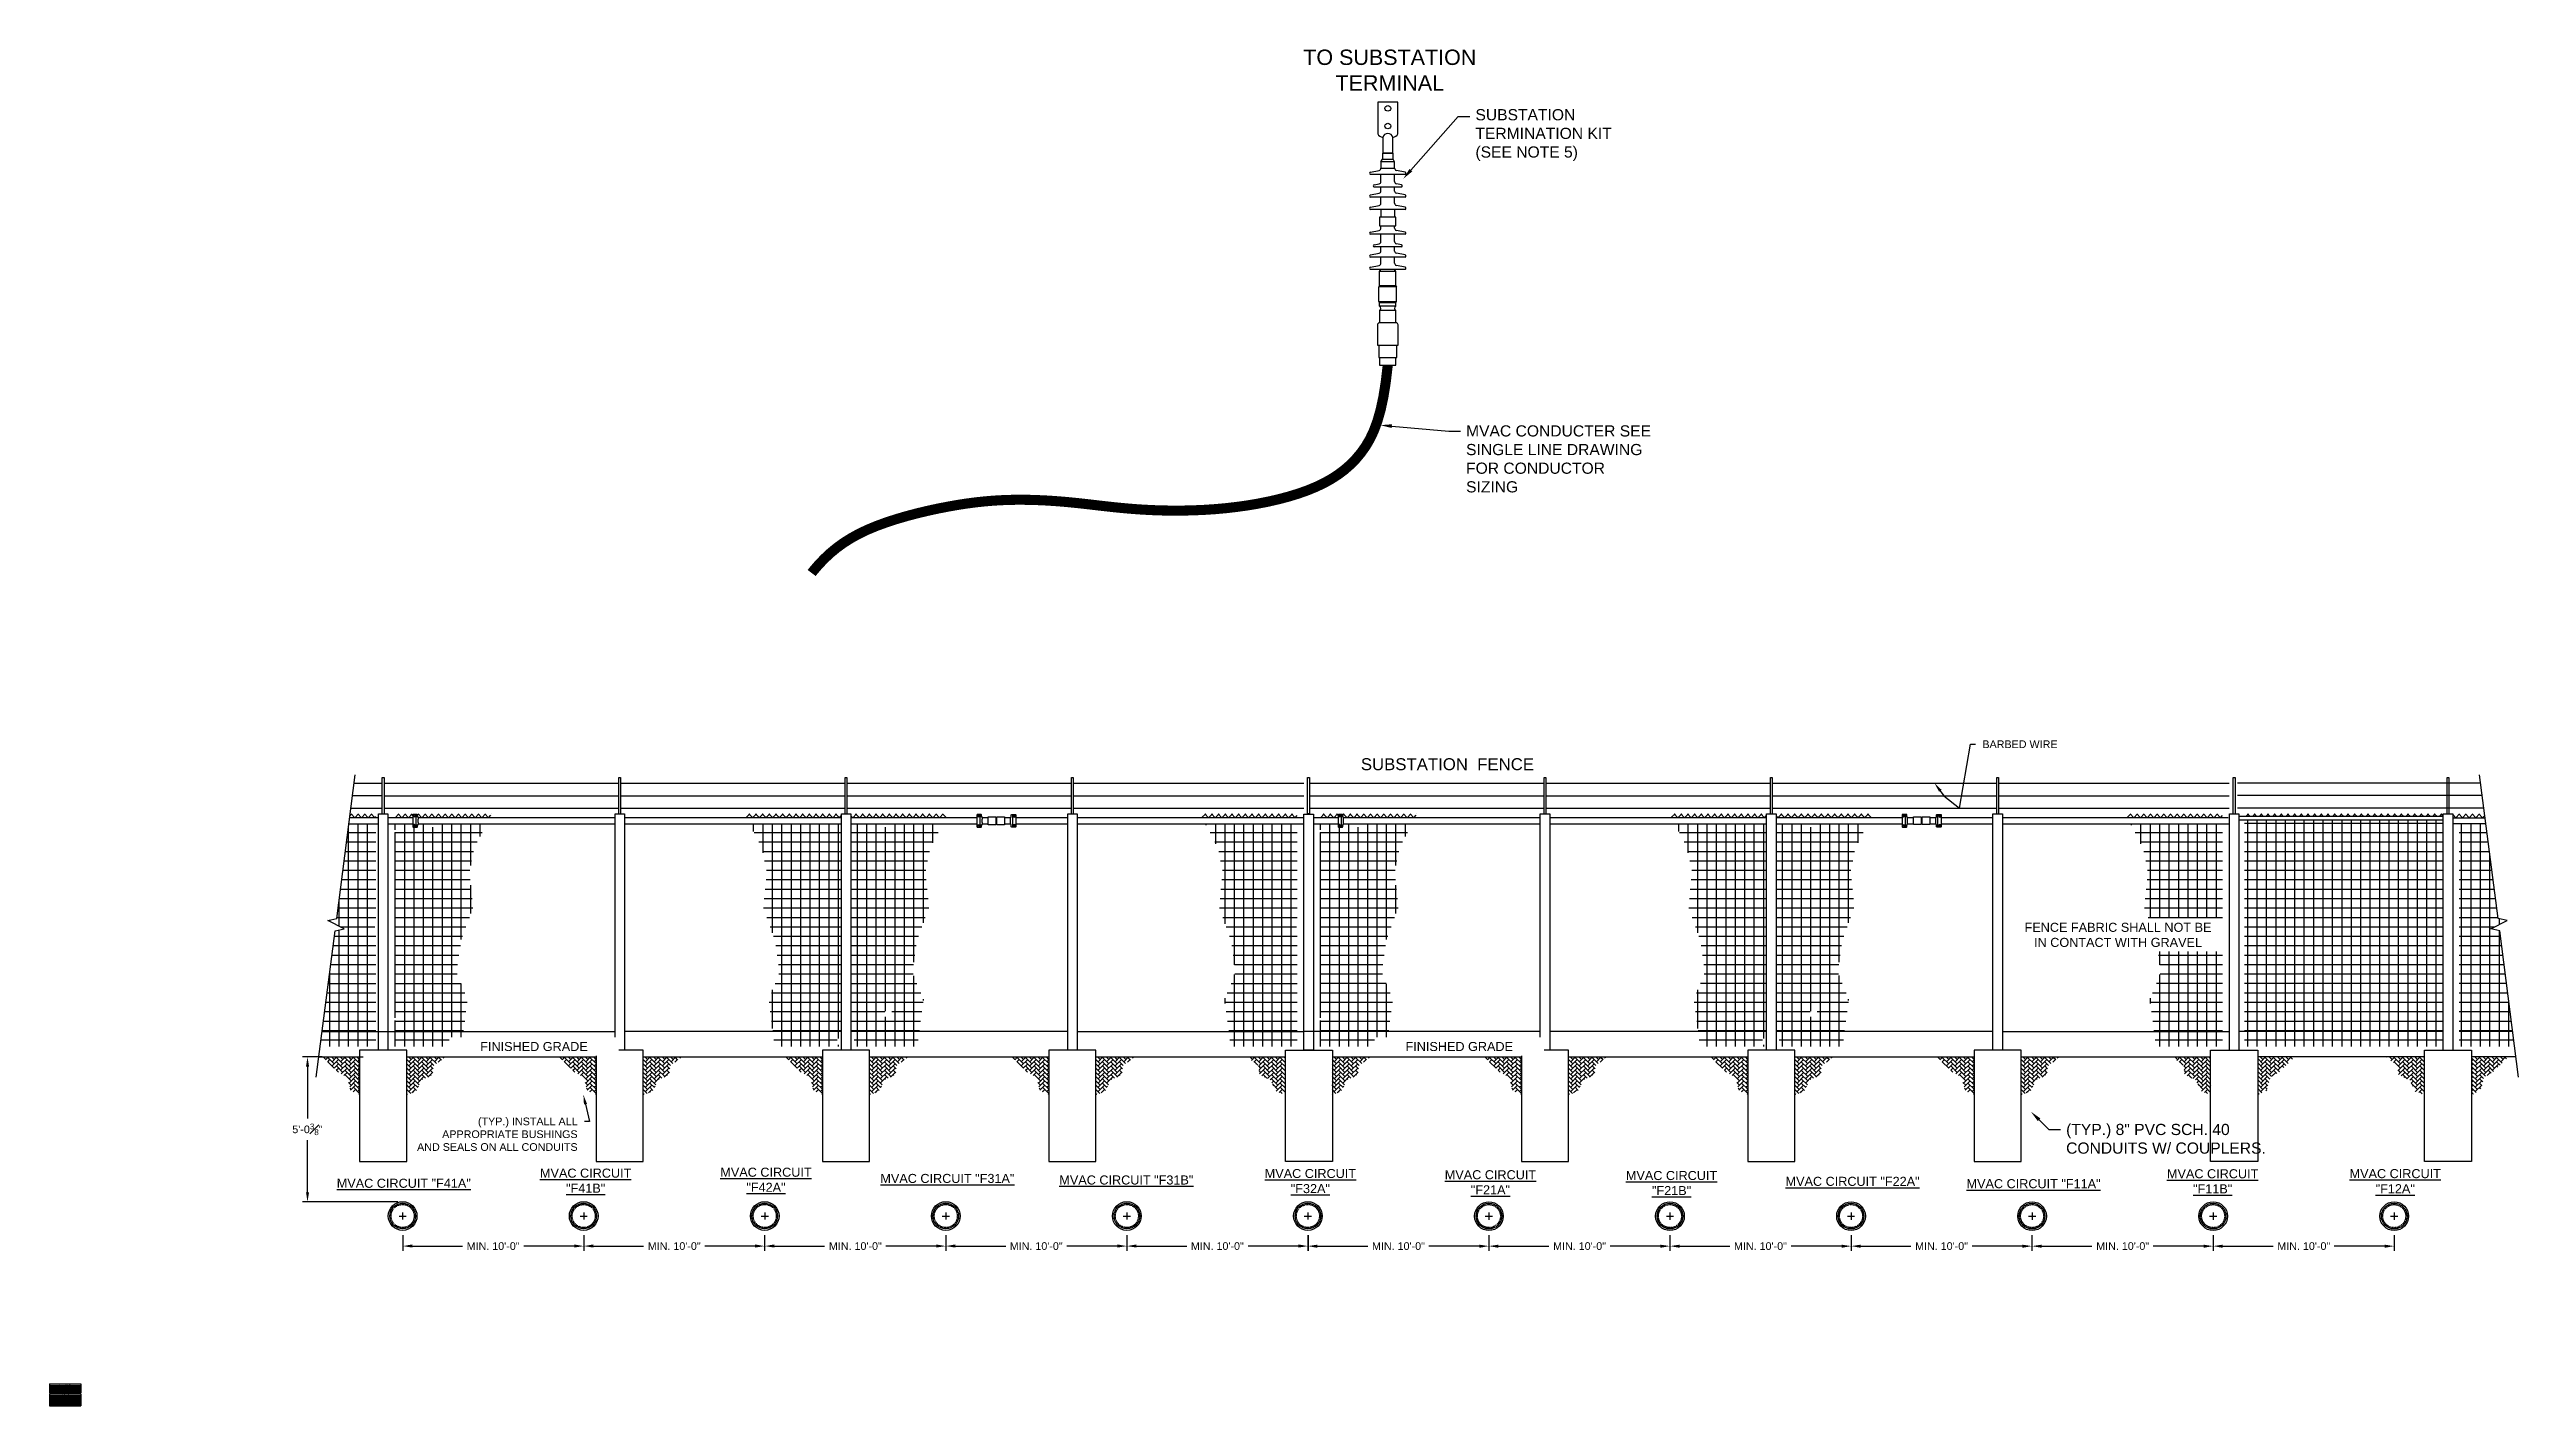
# Model space of a CAD drawing. Header units: feet. Extents: x -19 to 1011, y 29 to 595.
import ezdxf
from ezdxf import colors
from ezdxf.entities.mleader import LeaderData, LeaderLine
from ezdxf.math import Vec2, Vec3

# ---------------------------------------------------------------- set-up
doc = ezdxf.new("R2010")
doc.units = ezdxf.units.FT
doc.header["$MEASUREMENT"] = 0
doc.linetypes.add('CENTER2', pattern=[1.125, 0.75, -0.125, 0.125, -0.125])
doc.linetypes.add('HIDDEN', pattern=[0.375, 0.25, -0.125])
for name, color, linetype in [('8 IN SCH80 PVC CONDUIT', 4, 'Continuous'), ('C-CABL', 3, 'Continuous'), ('C-EQUP', 6, 'Continuous'), ('E-DETL', 7, 'Continuous'), ('G-ANNO-DIMS', 1, 'Continuous'), ('G-ANNO-TEXT', 1, 'Continuous'), ('HATCH', 9, 'Continuous')]:
    doc.layers.add(name, color=color, linetype=linetype)
doc.styles.add('NEI Title', font='arial.ttf', dxfattribs={"height": 0.25})
doc.styles.add('NEI-A', font='arial.ttf')
doc.styles.get("Standard").update_dxf_attribs({"font": 'arial.ttf'})
doc.linetypes.add('FENCELINE', pattern='A,1,-0.2,["X",Standard,S=0.1,R=0,X=-0.05,Y=-0.05],-0.2', length=1.4)
doc.dimstyles.new('NEI-A', dxfattribs={"dimtxt": 0.1, "dimasz": 0.125, "dimexe": 0.0625, "dimexo": 0.0625, "dimgap": 0.0625, "dimtad": 0, "dimtih": 1, "dimtoh": 1, "dimdec": 4, "dimzin": 3, "dimdsep": 46, "dimlunit": 4, "dimtxsty": 'NEI-A', "dimcen": 0, "dimadec": 0, "dimazin": 0, "dimtfac": 0.75, "dimtdec": 4, "dimtofl": 0, "dimtmove": 0, "dimatfit": 3, "dimfxl": 1, "dimfrac": 1, "dimtolj": 1, "dimtzin": 0, "dimarcsym": 0})
pattern_1 = [(0, (-239.9743, -74.104), (0, 3.93104), []), (90, (-239.9743, -74.104), (-3.93104, 2e-16), [])]
pattern_2 = [(45, (-89.288, 350.216), (1e-16, 1.7789855), [3.773798, -1.257933]), (135, (-88.3985, 351.1055), (1e-16, 1.7789855), [3.773798, -1.257933])]
pattern_3 = [(45, (-194.1157, 1291.4641), (-1.3898324, 1.3898324), []), (135, (-194.1157, 1291.4641), (-1.3898324, -1.3898324), [])]
pattern_4 = [(45, (9.3156, 350.216), (1e-16, 1.7789855), [3.773798, -1.257933]), (135, (10.2051, 351.1055), (1e-16, 1.7789855), [3.773798, -1.257933])]
pattern_5 = [(45, (103.6605, 350.216), (1e-16, 1.7789855), [3.773798, -1.257933]), (135, (104.55, 351.1055), (1e-16, 1.7789855), [3.773798, -1.257933])]
pattern_6 = [(45, (198.0055, 350.216), (1e-16, 1.7789855), [3.773798, -1.257933]), (135, (198.895, 351.1055), (1e-16, 1.7789855), [3.773798, -1.257933])]
pattern_7 = [(45, (-384.1757, 1291.4641), (-1.3898324, 1.3898324), []), (135, (-384.1757, 1291.4641), (-1.3898324, -1.3898324), [])]
pattern_8 = [(0, (145.7363, -74.1012), (0, 3.93104), []), (90, (145.7363, -74.1012), (-3.93104, 2e-16), [])]
pattern_9 = [(45, (191.5949, 1291.4669), (-1.3898324, 1.3898324), []), (135, (191.5949, 1291.4669), (-1.3898324, -1.3898324), [])]
pattern_10 = [(45, (395.0262, 350.2188), (1e-16, 1.7789855), [3.773798, -1.257933]), (135, (395.9157, 351.1083), (1e-16, 1.7789855), [3.773798, -1.257933])]
pattern_11 = [(45, (489.3711, 350.2188), (1e-16, 1.7789855), [3.773798, -1.257933]), (135, (490.2606, 351.1083), (1e-16, 1.7789855), [3.773798, -1.257933])]
pattern_12 = [(45, (583.7161, 350.2188), (1e-16, 1.7789855), [3.773798, -1.257933]), (135, (584.6056, 351.1083), (1e-16, 1.7789855), [3.773798, -1.257933])]
pattern_13 = [(45, (209.9331, 350.2188), (1e-16, 1.7789855), [3.773798, -1.257933]), (135, (210.8226, 351.1083), (1e-16, 1.7789855), [3.773798, -1.257933])]
pattern_14 = [(45, (330.464, 350.2188), (1e-16, 1.7789855), [3.773798, -1.257933]), (135, (331.3535, 351.1083), (1e-16, 1.7789855), [3.773798, -1.257933])]
pattern_15 = [(45, (1.5349, 1291.4669), (-1.3898324, 1.3898324), []), (135, (1.5349, 1291.4669), (-1.3898324, -1.3898324), [])]

msp = doc.modelspace()

# ---------------------------------------------------------------- texts
at = {"layer": 'G-ANNO-TEXT', "insert": (540.18987, 585.90394), "char_height": 6.4099262, "attachment_point": 5, "style": 'NEI-A'}
msp.add_mtext_dynamic_manual_height_columns('TO SUBSTATION TERMINAL', width=72.4180126, gutter_width=8.01241, heights=[0], dxfattribs=at)
at = {"layer": 'G-ANNO-TEXT', "linetype": 'Continuous', "char_height": 3.773798, "attachment_point": 5, "style": 'NEI-A', "bg_fill": 3, "box_fill_scale": 1.5, "bg_fill_color": 256, "bg_fill_transparency": 0}
for s, width, heights, insert in [('{\\LMVAC CIRCUIT "F31B"}', 53.403036, [11.61491], (430.37423, 122.96047)), ('{\\LMVAC CIRCUIT "F11A"}', 53.1151188, [0], (808.56048, 121.41813))]:
    msp.add_mtext_dynamic_manual_height_columns(s, width=width, gutter_width=0.68793, heights=heights, dxfattribs=dict(at, insert=insert))

# ---------------------------------------------------------------- blocks, each defined once
blk = doc.blocks.new('*T25')
at = {"color": 0, "linetype": 'ByBlock', "lineweight": -2, "transparency": 16777216}
for p, q in [((0, 0), (13.1, 0)), ((0, 0), (0, -3.7)), ((13.1, 0), (13.1, -3.7)), ((0, -0.6), (13.1, -0.6)), ((0, -1.2), (13.1, -1.2)), ((0, -1.6), (13.1, -1.6)), ((0, -1.9), (13.1, -1.9)), ((0, -2.3), (13.1, -2.3)), ((0, -2.7), (13.1, -2.7)), ((0, -3), (13.1, -3)), ((0, -3.4), (13.1, -3.4)), ((0, -3.7), (13.1, -3.7)), ((1.9, -0.6), (1.9, -3.7)), ((3.7, -0.6), (3.7, -3.7))]:
    blk.add_line(p, q, dxfattribs=at)
at = {"color": 0, "transparency": 16777216, "attachment_point": 5, "style": 'NEI-A'}
for s, insert, char_height, width in [('REV', (0.9, -0.9), 0.15, 1.752), ('DATE', (2.8, -0.9), 0.15, 1.752), ('{\\C256;TEMPLATE REVISION}', (6.6, -0.3), 0.333, 12.981), ('DESCRIPTION', (8.4, -0.9), 0.15, 9.238)]:
    blk.add_mtext(s, dxfattribs=dict(at, insert=insert, char_height=char_height, width=width))
blk = doc.blocks.new('*T26')
at = {"color": 0, "linetype": 'ByBlock', "lineweight": -2, "transparency": 16777216}
for p, q in [((0, 0), (13.1, 0)), ((0, 0), (0, -4.9)), ((13.1, 0), (13.1, -4.9)), ((0, -0.6), (13.1, -0.6)), ((0, -0.9), (13.1, -0.9)), ((0, -1.3), (13.1, -1.3)), ((0, -1.6), (13.1, -1.6)), ((0, -2), (13.1, -2)), ((0, -2.4), (13.1, -2.4)), ((0, -2.7), (13.1, -2.7)), ((0, -3.1), (13.1, -3.1)), ((0, -3.4), (13.1, -3.4)), ((0, -3.8), (13.1, -3.8)), ((0, -4.2), (13.1, -4.2)), ((0, -4.5), (13.1, -4.5)), ((0, -4.9), (13.1, -4.9))]:
    blk.add_line(p, q, dxfattribs=at)
at = {"color": 0, "transparency": 16777216, "insert": (6.6, -0.3), "char_height": 0.333, "width": 12.981, "attachment_point": 5, "style": 'NEI-A'}
blk.add_mtext('{\\C256;CHANGE LOG}', dxfattribs=at)
blk = doc.blocks.new('*D15')
at = {"layer": 'Defpoints', "color": 0, "transparency": 16777216}
for p in [(97.1, 174.3), (89, 113.9), (128.7, 113.9)]:
    blk.add_point(p, dxfattribs=at)
at = {"layer": 'G-ANNO-DIMS', "color": 0, "lineweight": -2, "transparency": 16777216}
for p, q in [((95.1, 174.3), (87, 174.3)), ((89, 170.3), (89, 148.6)), ((89, 117.9), (89, 139.6)), ((126.7, 113.9), (87, 113.9))]:
    blk.add_line(p, q, dxfattribs=at)
at = {"layer": 'G-ANNO-DIMS', "color": 0, "transparency": 16777216}
for points in [[(88.4, 170.3), (89.7, 170.3), (89, 174.3)], [(88.4, 117.9), (89.7, 117.9), (89, 113.9)]]:
    blk.add_solid(points, dxfattribs=at)
at = {"layer": 'G-ANNO-DIMS', "color": 0, "transparency": 16777216, "insert": (89, 144.1), "char_height": 3.2, "attachment_point": 5, "style": 'NEI-A'}
blk.add_mtext('\\A1;5\'-0{\\H0.75x;\\S3#8;}"', dxfattribs=at)
blk = doc.blocks.new('*U3')
at = {"layer": '8 IN SCH80 PVC CONDUIT', "color": 0, "linetype": 'Continuous', "ltscale": 6, "transparency": 16777216}
for p, q in [((-1.5, 0), (1.5, 0)), ((0, -1.5), (0, 1.5))]:
    blk.add_line(p, q, dxfattribs=at)
blk = doc.blocks.new('*U5')
at = {"layer": '8 IN SCH80 PVC CONDUIT', "color": 0, "linetype": 'Continuous', "ltscale": 6, "transparency": 16777216}
for p, q in [((-1.5, 0), (1.5, 0)), ((0, -1.5), (0, 1.5))]:
    blk.add_line(p, q, dxfattribs=at)
blk = doc.blocks.new('*U6')
at = {"layer": '8 IN SCH80 PVC CONDUIT', "color": 0, "linetype": 'Continuous', "ltscale": 6, "transparency": 16777216}
for p, q in [((-1.5, 0), (1.5, 0)), ((0, -1.5), (0, 1.5))]:
    blk.add_line(p, q, dxfattribs=at)
blk = doc.blocks.new('*U7')
at = {"layer": '8 IN SCH80 PVC CONDUIT', "color": 0, "linetype": 'Continuous', "ltscale": 6, "transparency": 16777216}
for p, q in [((-1.5, 0), (1.5, 0)), ((0, -1.5), (0, 1.5))]:
    blk.add_line(p, q, dxfattribs=at)
blk = doc.blocks.new('*U8')
at = {"layer": '8 IN SCH80 PVC CONDUIT', "color": 0, "linetype": 'Continuous', "ltscale": 6, "transparency": 16777216}
for p, q in [((-1.5, 0), (1.5, 0)), ((0, -1.5), (0, 1.5))]:
    blk.add_line(p, q, dxfattribs=at)
blk = doc.blocks.new('*U4')
at = {"layer": '8 IN SCH80 PVC CONDUIT', "color": 0, "linetype": 'Continuous', "ltscale": 6, "transparency": 16777216}
for p, q in [((-1.5, 0), (1.5, 0)), ((0, -1.5), (0, 1.5))]:
    blk.add_line(p, q, dxfattribs=at)
blk = doc.blocks.new('*D28')
at = {"layer": 'Defpoints', "color": 0, "transparency": 16777216}
for p in [(128.7, 102), (204.2, 102), (204.2, 95.4)]:
    blk.add_point(p, dxfattribs=at)
at = {"layer": 'G-ANNO-DIMS', "color": 0, "lineweight": -2, "transparency": 16777216}
for p, q in [((128.7, 100), (128.7, 93.4)), ((132.7, 95.4), (153.7, 95.4)), ((200.2, 95.4), (179.2, 95.4)), ((204.2, 100), (204.2, 93.4))]:
    blk.add_line(p, q, dxfattribs=at)
at = {"layer": 'G-ANNO-DIMS', "color": 0, "transparency": 16777216}
for points in [[(132.7, 96.1), (132.7, 94.8), (128.7, 95.4)], [(200.2, 96.1), (200.2, 94.8), (204.2, 95.4)]]:
    blk.add_solid(points, dxfattribs=at)
at = {"layer": 'G-ANNO-DIMS', "color": 0, "transparency": 16777216, "insert": (166.4, 95.4), "char_height": 3.2, "attachment_point": 5, "style": 'NEI-A'}
blk.add_mtext('\\A1;MIN. 10\'-0"', dxfattribs=at)
blk = doc.blocks.new('*D21')
at = {"layer": 'Defpoints', "color": 0, "transparency": 16777216}
for p in [(204.2, 102), (279.6, 102), (279.6, 95.4)]:
    blk.add_point(p, dxfattribs=at)
at = {"layer": 'G-ANNO-DIMS', "color": 0, "lineweight": -2, "transparency": 16777216}
for p, q in [((204.2, 100), (204.2, 93.4)), ((208.2, 95.4), (229.1, 95.4)), ((275.6, 95.4), (254.7, 95.4)), ((279.6, 100), (279.6, 93.4))]:
    blk.add_line(p, q, dxfattribs=at)
at = {"layer": 'G-ANNO-DIMS', "color": 0, "transparency": 16777216}
for points in [[(208.2, 96.1), (208.2, 94.8), (204.2, 95.4)], [(275.6, 96.1), (275.6, 94.8), (279.6, 95.4)]]:
    blk.add_solid(points, dxfattribs=at)
at = {"layer": 'G-ANNO-DIMS', "color": 0, "transparency": 16777216, "insert": (241.9, 95.4), "char_height": 3.2, "attachment_point": 5, "style": 'NEI-A'}
blk.add_mtext('\\A1;MIN. 10\'-0"', dxfattribs=at)
blk = doc.blocks.new('*D22')
at = {"layer": 'Defpoints', "color": 0, "transparency": 16777216}
for p in [(279.6, 102), (355.1, 102), (355.1, 95.4)]:
    blk.add_point(p, dxfattribs=at)
at = {"layer": 'G-ANNO-DIMS', "color": 0, "lineweight": -2, "transparency": 16777216}
for p, q in [((279.6, 100), (279.6, 93.4)), ((283.6, 95.4), (304.6, 95.4)), ((351.1, 95.4), (330.1, 95.4)), ((355.1, 100), (355.1, 93.4))]:
    blk.add_line(p, q, dxfattribs=at)
at = {"layer": 'G-ANNO-DIMS', "color": 0, "transparency": 16777216}
for points in [[(283.6, 96.1), (283.6, 94.8), (279.6, 95.4)], [(351.1, 96.1), (351.1, 94.8), (355.1, 95.4)]]:
    blk.add_solid(points, dxfattribs=at)
at = {"layer": 'G-ANNO-DIMS', "color": 0, "transparency": 16777216, "insert": (317.4, 95.4), "char_height": 3.2, "attachment_point": 5, "style": 'NEI-A'}
blk.add_mtext('\\A1;MIN. 10\'-0"', dxfattribs=at)
blk = doc.blocks.new('*D23')
at = {"layer": 'Defpoints', "color": 0, "transparency": 16777216}
for p in [(355.1, 102), (430.6, 102), (430.6, 95.4)]:
    blk.add_point(p, dxfattribs=at)
at = {"layer": 'G-ANNO-DIMS', "color": 0, "lineweight": -2, "transparency": 16777216}
for p, q in [((355.1, 100), (355.1, 93.4)), ((359.1, 95.4), (380.1, 95.4)), ((426.6, 95.4), (405.6, 95.4)), ((430.6, 100), (430.6, 93.4))]:
    blk.add_line(p, q, dxfattribs=at)
at = {"layer": 'G-ANNO-DIMS', "color": 0, "transparency": 16777216}
for points in [[(359.1, 96.1), (359.1, 94.8), (355.1, 95.4)], [(426.6, 96.1), (426.6, 94.8), (430.6, 95.4)]]:
    blk.add_solid(points, dxfattribs=at)
at = {"layer": 'G-ANNO-DIMS', "color": 0, "transparency": 16777216, "insert": (392.8, 95.4), "char_height": 3.2, "attachment_point": 5, "style": 'NEI-A'}
blk.add_mtext('\\A1;MIN. 10\'-0"', dxfattribs=at)
blk = doc.blocks.new('*D24')
at = {"layer": 'Defpoints', "color": 0, "transparency": 16777216}
for p in [(430.6, 102), (506.1, 102), (506.1, 95.4)]:
    blk.add_point(p, dxfattribs=at)
at = {"layer": 'G-ANNO-DIMS', "color": 0, "lineweight": -2, "transparency": 16777216}
for p, q in [((430.6, 100), (430.6, 93.4)), ((434.6, 95.4), (455.6, 95.4)), ((502.1, 95.4), (481.1, 95.4)), ((506.1, 100), (506.1, 93.4))]:
    blk.add_line(p, q, dxfattribs=at)
at = {"layer": 'G-ANNO-DIMS', "color": 0, "transparency": 16777216}
for points in [[(434.6, 96.1), (434.6, 94.8), (430.6, 95.4)], [(502.1, 96.1), (502.1, 94.8), (506.1, 95.4)]]:
    blk.add_solid(points, dxfattribs=at)
at = {"layer": 'G-ANNO-DIMS', "color": 0, "transparency": 16777216, "insert": (468.3, 95.4), "char_height": 3.2, "attachment_point": 5, "style": 'NEI-A'}
blk.add_mtext('\\A1;MIN. 10\'-0"', dxfattribs=at)
blk = doc.blocks.new('connection')
at = {"layer": 'C-EQUP', "color": 0}
for points in [[(0.5, 0.64, 0.227781), (1, 1.01), (1, 4.14), (-1, 4.14), (-1, 1.01, 0.227781), (-0.5, 0.64)], [(-0.5, -0.93), (0.5, -0.93), (0.5, 0.64, 0.766455), (-0.5, 0.64), (-0.5, -0.93)]]:
    blk.add_lwpolyline(points, format="xyb", dxfattribs=at)
for centre in [(0, 3.52), (0, 1.77)]:
    blk.add_circle(centre, 0.281, dxfattribs=at)
blk = doc.blocks.new('*U9')
at = {"layer": '8 IN SCH80 PVC CONDUIT', "color": 0, "linetype": 'Continuous', "ltscale": 6, "transparency": 16777216}
for p, q in [((-1.5, 0), (1.5, 0)), ((0, -1.5), (0, 1.5))]:
    blk.add_line(p, q, dxfattribs=at)
blk = doc.blocks.new('*U10')
at = {"layer": '8 IN SCH80 PVC CONDUIT', "color": 0, "linetype": 'Continuous', "ltscale": 6, "transparency": 16777216}
for p, q in [((-1.5, 0), (1.5, 0)), ((0, -1.5), (0, 1.5))]:
    blk.add_line(p, q, dxfattribs=at)
blk = doc.blocks.new('*U11')
at = {"layer": '8 IN SCH80 PVC CONDUIT', "color": 0, "linetype": 'Continuous', "ltscale": 6, "transparency": 16777216}
for p, q in [((-1.5, 0), (1.5, 0)), ((0, -1.5), (0, 1.5))]:
    blk.add_line(p, q, dxfattribs=at)
blk = doc.blocks.new('*U12')
at = {"layer": '8 IN SCH80 PVC CONDUIT', "color": 0, "linetype": 'Continuous', "ltscale": 6, "transparency": 16777216}
for p, q in [((-1.5, 0), (1.5, 0)), ((0, -1.5), (0, 1.5))]:
    blk.add_line(p, q, dxfattribs=at)
blk = doc.blocks.new('*U13')
at = {"layer": '8 IN SCH80 PVC CONDUIT', "color": 0, "linetype": 'Continuous', "ltscale": 6, "transparency": 16777216}
for p, q in [((-1.5, 0), (1.5, 0)), ((0, -1.5), (0, 1.5))]:
    blk.add_line(p, q, dxfattribs=at)
blk = doc.blocks.new('*U14')
at = {"layer": '8 IN SCH80 PVC CONDUIT', "color": 0, "linetype": 'Continuous', "ltscale": 6, "transparency": 16777216}
for p, q in [((-1.5, 0), (1.5, 0)), ((0, -1.5), (0, 1.5))]:
    blk.add_line(p, q, dxfattribs=at)
blk = doc.blocks.new('*D27')
at = {"layer": 'Defpoints', "color": 0, "transparency": 16777216}
for p in [(506, 101.9), (581.5, 101.9), (581.5, 95.4)]:
    blk.add_point(p, dxfattribs=at)
at = {"layer": 'G-ANNO-DIMS', "color": 0, "lineweight": -2, "transparency": 16777216}
for p, q in [((506, 99.9), (506, 93.4)), ((510, 95.4), (531, 95.4)), ((577.5, 95.4), (556.5, 95.4)), ((581.5, 99.9), (581.5, 93.4))]:
    blk.add_line(p, q, dxfattribs=at)
at = {"layer": 'G-ANNO-DIMS', "color": 0, "transparency": 16777216}
for points in [[(510, 96), (510, 94.7), (506, 95.4)], [(577.5, 96), (577.5, 94.7), (581.5, 95.4)]]:
    blk.add_solid(points, dxfattribs=at)
at = {"layer": 'G-ANNO-DIMS', "color": 0, "transparency": 16777216, "insert": (543.8, 95.4), "char_height": 3.2, "attachment_point": 5, "style": 'NEI-A'}
blk.add_mtext('\\A1;MIN. 10\'-0"', dxfattribs=at)
blk = doc.blocks.new('*D16')
at = {"layer": 'Defpoints', "color": 0, "transparency": 16777216}
for p in [(581.5, 101.9), (657, 101.9), (657, 95.4)]:
    blk.add_point(p, dxfattribs=at)
at = {"layer": 'G-ANNO-DIMS', "color": 0, "lineweight": -2, "transparency": 16777216}
for p, q in [((581.5, 99.9), (581.5, 93.4)), ((585.5, 95.4), (606.5, 95.4)), ((653, 95.4), (632, 95.4)), ((657, 99.9), (657, 93.4))]:
    blk.add_line(p, q, dxfattribs=at)
at = {"layer": 'G-ANNO-DIMS', "color": 0, "transparency": 16777216}
for points in [[(585.5, 96), (585.5, 94.7), (581.5, 95.4)], [(653, 96), (653, 94.7), (657, 95.4)]]:
    blk.add_solid(points, dxfattribs=at)
at = {"layer": 'G-ANNO-DIMS', "color": 0, "transparency": 16777216, "insert": (619.3, 95.4), "char_height": 3.2, "attachment_point": 5, "style": 'NEI-A'}
blk.add_mtext('\\A1;MIN. 10\'-0"', dxfattribs=at)
blk = doc.blocks.new('*D17')
at = {"layer": 'Defpoints', "color": 0, "transparency": 16777216}
for p in [(657, 101.9), (732.5, 101.9), (732.5, 95.4)]:
    blk.add_point(p, dxfattribs=at)
at = {"layer": 'G-ANNO-DIMS', "color": 0, "lineweight": -2, "transparency": 16777216}
for p, q in [((657, 99.9), (657, 93.4)), ((661, 95.4), (682, 95.4)), ((728.5, 95.4), (707.5, 95.4)), ((732.5, 99.9), (732.5, 93.4))]:
    blk.add_line(p, q, dxfattribs=at)
at = {"layer": 'G-ANNO-DIMS', "color": 0, "transparency": 16777216}
for points in [[(661, 96), (661, 94.7), (657, 95.4)], [(728.5, 96), (728.5, 94.7), (732.5, 95.4)]]:
    blk.add_solid(points, dxfattribs=at)
at = {"layer": 'G-ANNO-DIMS', "color": 0, "transparency": 16777216, "insert": (694.7, 95.4), "char_height": 3.2, "attachment_point": 5, "style": 'NEI-A'}
blk.add_mtext('\\A1;MIN. 10\'-0"', dxfattribs=at)
blk = doc.blocks.new('*D18')
at = {"layer": 'Defpoints', "color": 0, "transparency": 16777216}
for p in [(732.5, 101.9), (807.9, 101.9), (807.9, 95.4)]:
    blk.add_point(p, dxfattribs=at)
at = {"layer": 'G-ANNO-DIMS', "color": 0, "lineweight": -2, "transparency": 16777216}
for p, q in [((732.5, 99.9), (732.5, 93.4)), ((736.5, 95.4), (757.4, 95.4)), ((803.9, 95.4), (783, 95.4)), ((807.9, 99.9), (807.9, 93.4))]:
    blk.add_line(p, q, dxfattribs=at)
at = {"layer": 'G-ANNO-DIMS', "color": 0, "transparency": 16777216}
for points in [[(736.5, 96), (736.5, 94.7), (732.5, 95.4)], [(803.9, 96), (803.9, 94.7), (807.9, 95.4)]]:
    blk.add_solid(points, dxfattribs=at)
at = {"layer": 'G-ANNO-DIMS', "color": 0, "transparency": 16777216, "insert": (770.2, 95.4), "char_height": 3.2, "attachment_point": 5, "style": 'NEI-A'}
blk.add_mtext('\\A1;MIN. 10\'-0"', dxfattribs=at)
blk = doc.blocks.new('*D19')
at = {"layer": 'Defpoints', "color": 0, "transparency": 16777216}
for p in [(807.9, 101.9), (883.4, 101.9), (883.4, 95.4)]:
    blk.add_point(p, dxfattribs=at)
at = {"layer": 'G-ANNO-DIMS', "color": 0, "lineweight": -2, "transparency": 16777216}
for p, q in [((807.9, 99.9), (807.9, 93.4)), ((811.9, 95.4), (832.9, 95.4)), ((879.4, 95.4), (858.4, 95.4)), ((883.4, 99.9), (883.4, 93.4))]:
    blk.add_line(p, q, dxfattribs=at)
at = {"layer": 'G-ANNO-DIMS', "color": 0, "transparency": 16777216}
for points in [[(811.9, 96), (811.9, 94.7), (807.9, 95.4)], [(879.4, 96), (879.4, 94.7), (883.4, 95.4)]]:
    blk.add_solid(points, dxfattribs=at)
at = {"layer": 'G-ANNO-DIMS', "color": 0, "transparency": 16777216, "insert": (845.7, 95.4), "char_height": 3.2, "attachment_point": 5, "style": 'NEI-A'}
blk.add_mtext('\\A1;MIN. 10\'-0"', dxfattribs=at)
blk = doc.blocks.new('*D20')
at = {"layer": 'Defpoints', "color": 0, "transparency": 16777216}
for p in [(883.4, 101.9), (958.9, 101.9), (958.9, 95.4)]:
    blk.add_point(p, dxfattribs=at)
at = {"layer": 'G-ANNO-DIMS', "color": 0, "lineweight": -2, "transparency": 16777216}
for p, q in [((883.4, 99.9), (883.4, 93.4)), ((887.4, 95.4), (908.4, 95.4)), ((954.9, 95.4), (933.9, 95.4)), ((958.9, 99.9), (958.9, 93.4))]:
    blk.add_line(p, q, dxfattribs=at)
at = {"layer": 'G-ANNO-DIMS', "color": 0, "transparency": 16777216}
for points in [[(887.4, 96), (887.4, 94.7), (883.4, 95.4)], [(954.9, 96), (954.9, 94.7), (958.9, 95.4)]]:
    blk.add_solid(points, dxfattribs=at)
at = {"layer": 'G-ANNO-DIMS', "color": 0, "transparency": 16777216, "insert": (921.2, 95.4), "char_height": 3.2, "attachment_point": 5, "style": 'NEI-A'}
blk.add_mtext('\\A1;MIN. 10\'-0"', dxfattribs=at)

# ---------------------------------------------------------------- dimensions: what is measured, and where the dimension line sits
at = {"layer": 'G-ANNO-DIMS'}
dim = msp.add_linear_dim(base=(89.04915, 113.92913), p1=(97.08231, 174.30989), p2=(128.67867, 113.92913), angle=90, dimstyle='NEI-A', override={"dimscale": 32}, dxfattribs=at)
dim.commit()
dim.dimension.update_dxf_attribs({"geometry": '*D15', "text_midpoint": (89.04915, 144.11951)})
for base, p1, p2, picture, middle in [((204.15463, 95.43055), (128.67867, 101.97876), (204.15463, 101.97876), '*D28', (166.41665, 95.43055)), ((279.63059, 95.43055), (204.15463, 101.97876), (279.63059, 101.97876), '*D21', (241.89261, 95.43055)), ((355.10655, 95.43055), (279.63059, 101.97876), (355.10655, 101.97876), '*D22', (317.36857, 95.43055)), ((430.58251, 95.43055), (355.10655, 101.97876), (430.58251, 101.97876), '*D23', (392.84453, 95.43055)), ((506.05847, 95.43055), (430.58251, 101.97876), (506.05847, 101.97876), '*D24', (468.32049, 95.43055)), ((581.51391, 95.38274), (506.03795, 101.93095), (581.51391, 101.93095), '*D27', (543.77593, 95.38274)), ((656.98987, 95.38274), (581.51391, 101.93095), (656.98987, 101.93095), '*D16', (619.25189, 95.38274)), ((732.46583, 95.38274), (656.98987, 101.93095), (732.46583, 101.93095), '*D17', (694.72785, 95.38274)), ((807.94179, 95.38274), (732.46583, 101.93095), (807.94179, 101.93095), '*D18', (770.20381, 95.38274)), ((883.41775, 95.38274), (807.94179, 101.93095), (883.41775, 101.93095), '*D19', (845.67977, 95.38274)), ((958.89371, 95.38274), (883.41775, 101.93095), (958.89371, 101.93095), '*D20', (921.15573, 95.38274))]:
    dim = msp.add_linear_dim(base=base, p1=p1, p2=p2, text='MIN. 10\'-0"', dimstyle='NEI-A', override={"dimscale": 32}, dxfattribs=at)
    dim.commit()
    dim.dimension.update_dxf_attribs({"geometry": picture, "text_midpoint": middle})

# ---------------------------------------------------------------- hatches: boundary and pattern name
at = {"layer": 'E-DETL', "linetype": 'Continuous'}
h = msp.add_hatch(dxfattribs=at)
h.set_pattern_fill('NET', color=9, scale=31.448317)
h.set_pattern_definition([(0, (-133.6286, -74.104), (0, 3.93104), []), (90, (-133.6286, -74.104), (-3.93104, 2e-16), [])])
h.paths.add_polyline_path([(117.4753, 228.28267), (117.16082, 228.28267), (117.16082, 229.42826), (117.4753, 229.42826), (117.4753, 267.94278), (117.16082, 267.94278), (117.16082, 269.08838), (117.4753, 269.08838), (117.4753, 271.4761), (106.26933, 271.4761), (101.19506, 232.07956), (97.45702, 231.23985), (104.26354, 227.72083), (100.5255, 226.88112), (94.32024, 178.70356), (117.4753, 178.70356), (117.4753, 189.49239), (117.16082, 189.49239), (117.16082, 190.63799), (117.4753, 190.63799)])
h = msp.add_hatch(dxfattribs=at)
h.set_pattern_fill('ANSI37', color=9, scale=15.724159)
h.set_pattern_definition([(45, (-88.6415, 1291.4641), (-1.3898324, 1.3898324), []), (135, (-88.6415, 1291.4641), (-1.3898324, -1.3898324), [])])
h.paths.add_polyline_path([(106.80827, 275.66043), (106.60688, 274.09679), (117.4753, 274.09679), (117.4753, 275.66043)])
h = msp.add_hatch(dxfattribs=at)
h.set_pattern_fill('ANSI37', color=9, scale=15.724159)
h.set_pattern_definition(pattern_3)
edge = h.paths.add_edge_path()
edge.add_arc((133.17145, 275.16912), 0.24876, 90, 180, ccw=False)
edge.add_line((133.17145, 275.41788), (134.65423, 275.41788))
edge.add_arc((134.65423, 275.16912), 0.24876, 0, 90, ccw=False)
edge.add_line((134.90299, 275.16912), (134.90299, 274.309))
edge.add_line((134.90299, 274.309), (135.23373, 274.309))
edge.add_line((135.23373, 274.309), (135.23373, 274.09679))
edge.add_line((135.23373, 274.09679), (164.93636, 274.09679))
edge.add_line((164.93636, 274.09679), (165.7266, 275.66043))
edge.add_line((165.7266, 275.66043), (125.43578, 275.66043))
edge.add_line((125.43578, 275.66043), (125.43578, 274.09679))
edge.add_line((125.43578, 274.09679), (132.92269, 274.09679))
edge.add_line((132.92269, 274.09679), (132.92269, 275.16912))
h = msp.add_hatch(dxfattribs=at)
h.set_pattern_fill('NET', color=9, scale=31.448317)
h.set_pattern_definition(pattern_1)
edge = h.paths.add_edge_path()
edge.add_line((125.43578, 190.63799), (125.75027, 190.63799))
edge.add_line((125.75027, 190.63799), (125.75027, 189.49239))
edge.add_line((125.75027, 189.49239), (125.43578, 189.49239))
edge.add_line((125.43578, 189.49239), (125.43578, 178.70356))
edge.add_line((125.43578, 178.70356), (153.15591, 178.70356))
edge.add_line((153.15591, 178.70356), (155.74187, 198.25009))
edge.add_line((155.74187, 198.25009), (151.16108, 209.6939))
edge.add_line((151.16108, 209.6939), (153.06974, 223.045))
edge.add_line((153.06974, 223.045), (158.03226, 236.77757))
edge.add_line((158.03226, 236.77757), (156.50533, 251.27306))
edge.add_line((156.50533, 251.27306), (158.414, 261.19102))
edge.add_line((158.414, 261.19102), (163.6119, 271.4761))
edge.add_line((163.6119, 271.4761), (141.80055, 271.4761))
edge.add_line((141.80055, 271.4761), (141.80055, 271.25011))
edge.add_line((141.80055, 271.25011), (141.46982, 271.25011))
edge.add_line((141.46982, 271.25011), (141.46982, 270.38999))
edge.add_arc((141.22106, 270.38999), 0.24876, -90, 0, ccw=False)
edge.add_line((141.22106, 270.14123), (139.73828, 270.14123))
edge.add_arc((139.73828, 270.38999), 0.24876, 180, 270, ccw=False)
edge.add_line((139.48952, 270.38999), (139.48952, 271.4761))
edge.add_line((139.48952, 271.4761), (125.43578, 271.4761))
edge.add_line((125.43578, 271.4761), (125.43578, 269.08838))
edge.add_line((125.43578, 269.08838), (125.75027, 269.08838))
edge.add_line((125.75027, 269.08838), (125.75027, 267.94278))
edge.add_line((125.75027, 267.94278), (125.43578, 267.94278))
edge.add_line((125.43578, 267.94278), (125.43578, 190.63799))
h = msp.add_hatch(dxfattribs=at)
h.set_pattern_fill('ANSI37', color=9, scale=15.724159)
h.set_pattern_definition(pattern_7)
h.paths.add_polyline_path([(272.07002, 274.09679), (271.27978, 275.66043), (311.5706, 275.66043), (311.5706, 274.09679)])
h = msp.add_hatch(dxfattribs=at)
h.set_pattern_fill('NET', color=9, scale=31.448317)
h.set_pattern_definition(pattern_1)
edge = h.paths.add_edge_path()
edge.add_line((311.56766, 179.32898), (310.16165, 179.32898))
edge.add_arc((310.16165, 179.66066), 0.33168, 180, 270, ccw=False)
edge.add_line((309.82997, 179.66066), (309.82997, 181.6377))
edge.add_arc((310.16165, 181.6377), 0.33168, 90, 180, ccw=False)
edge.add_line((310.16165, 181.96938), (311.30847, 181.96938))
edge.add_line((311.30847, 181.96938), (311.30847, 182.41037))
edge.add_line((311.30847, 182.41037), (311.56766, 182.41037))
edge.add_line((311.56766, 182.41037), (311.56766, 189.49239))
edge.add_line((311.56766, 189.49239), (311.25318, 189.49239))
edge.add_line((311.25318, 189.49239), (311.25318, 190.63799))
edge.add_line((311.25318, 190.63799), (311.56766, 190.63799))
edge.add_line((311.56766, 190.63799), (311.56766, 267.94278))
edge.add_line((311.56766, 267.94278), (311.25318, 267.94278))
edge.add_line((311.25318, 267.94278), (311.25318, 269.08838))
edge.add_line((311.25318, 269.08838), (311.56766, 269.08838))
edge.add_line((311.56766, 269.08838), (311.56766, 271.4761))
edge.add_line((311.56766, 271.4761), (297.51393, 271.4761))
edge.add_line((297.51393, 271.4761), (297.51393, 270.38999))
edge.add_arc((297.26517, 270.38999), 0.24876, -90, 0, ccw=False)
edge.add_line((297.26517, 270.14123), (295.78239, 270.14123))
edge.add_arc((295.78239, 270.38999), 0.24876, 180, 270, ccw=False)
edge.add_line((295.53363, 270.38999), (295.53363, 271.25011))
edge.add_line((295.53363, 271.25011), (295.20289, 271.25011))
edge.add_line((295.20289, 271.25011), (295.20289, 271.4761))
edge.add_line((295.20289, 271.4761), (273.39154, 271.4761))
edge.add_line((273.39154, 271.4761), (278.58945, 261.19102))
edge.add_line((278.58945, 261.19102), (280.49811, 251.27306))
edge.add_line((280.49811, 251.27306), (278.97118, 236.77757))
edge.add_line((278.97118, 236.77757), (283.9337, 223.045))
edge.add_line((283.9337, 223.045), (285.84236, 209.6939))
edge.add_line((285.84236, 209.6939), (281.26158, 198.25009))
edge.add_line((281.26158, 198.25009), (283.84754, 178.70356))
edge.add_line((283.84754, 178.70356), (311.56766, 178.70356))
edge.add_line((311.56766, 178.70356), (311.56766, 179.32898))
h = msp.add_hatch(dxfattribs=at)
h.set_pattern_fill('ANSI37', color=9, scale=15.724159)
h.set_pattern_definition(pattern_7)
h.paths.add_polyline_path([(354.99635, 274.09679), (355.78658, 275.66043), (315.49577, 275.66043), (315.49577, 274.09679)])
h = msp.add_hatch(dxfattribs=at)
h.set_pattern_fill('NET', color=9, scale=31.448317)
h.set_pattern_definition(pattern_1)
h.paths.add_polyline_path([(331.88317, 194.44549), (333.84869, 191.04111), (325.98661, 191.04111)], flags=16)
edge = h.paths.add_edge_path()
edge.add_line((316.53382, 179.32898), (315.4987, 179.32898))
edge.add_line((315.4987, 179.32898), (315.4987, 178.70356))
edge.add_line((315.4987, 178.70356), (343.21883, 178.70356))
edge.add_line((343.21883, 178.70356), (345.80479, 198.25009))
edge.add_line((345.80479, 198.25009), (341.224, 209.6939))
edge.add_line((341.224, 209.6939), (343.13266, 223.045))
edge.add_line((343.13266, 223.045), (348.09518, 236.77757))
edge.add_line((348.09518, 236.77757), (346.56825, 251.27306))
edge.add_line((346.56825, 251.27306), (348.47692, 261.19102))
edge.add_line((348.47692, 261.19102), (353.67482, 271.4761))
edge.add_line((353.67482, 271.4761), (331.86347, 271.4761))
edge.add_line((331.86347, 271.4761), (331.86347, 271.25011))
edge.add_line((331.86347, 271.25011), (331.53274, 271.25011))
edge.add_line((331.53274, 271.25011), (331.53274, 270.38999))
edge.add_arc((331.28398, 270.38999), 0.24876, -90, 0, ccw=False)
edge.add_line((331.28398, 270.14123), (329.8012, 270.14123))
edge.add_arc((329.8012, 270.38999), 0.24876, 180, 270, ccw=False)
edge.add_line((329.55244, 270.38999), (329.55244, 271.4761))
edge.add_line((329.55244, 271.4761), (315.4987, 271.4761))
edge.add_line((315.4987, 271.4761), (315.4987, 269.08838))
edge.add_line((315.4987, 269.08838), (315.81318, 269.08838))
edge.add_line((315.81318, 269.08838), (315.81318, 267.94278))
edge.add_line((315.81318, 267.94278), (315.4987, 267.94278))
edge.add_line((315.4987, 267.94278), (315.4987, 190.63799))
edge.add_line((315.4987, 190.63799), (315.81318, 190.63799))
edge.add_line((315.81318, 190.63799), (315.81318, 189.49239))
edge.add_line((315.81318, 189.49239), (315.4987, 189.49239))
edge.add_line((315.4987, 189.49239), (315.4987, 181.96938))
edge.add_line((315.4987, 181.96938), (316.53382, 181.96938))
edge.add_arc((316.53382, 181.6377), 0.33168, 0, 90, ccw=False)
edge.add_line((316.8655, 181.6377), (316.8655, 179.66066))
edge.add_arc((316.53382, 179.66066), 0.33168, -90, 0, ccw=False)
h = msp.add_hatch(dxfattribs=at)
h.set_pattern_fill('ANSI37', color=9, scale=15.724159)
h.set_pattern_definition(pattern_3)
h.paths.add_polyline_path([(491.83264, 274.09679), (462.13, 274.09679), (461.33977, 275.66043), (501.63058, 275.66043), (501.63058, 274.09679), (494.14367, 274.09679)])
h = msp.add_hatch(dxfattribs=at)
h.set_pattern_fill('NET', color=9, scale=31.448317)
h.set_pattern_definition(pattern_1)
edge = h.paths.add_edge_path()
edge.add_line((501.63058, 228.28267), (501.3161, 228.28267))
edge.add_line((501.3161, 228.28267), (501.3161, 229.42826))
edge.add_line((501.3161, 229.42826), (501.63058, 229.42826))
edge.add_line((501.63058, 229.42826), (501.63058, 267.94278))
edge.add_line((501.63058, 267.94278), (501.3161, 267.94278))
edge.add_line((501.3161, 267.94278), (501.3161, 269.08838))
edge.add_line((501.3161, 269.08838), (501.63058, 269.08838))
edge.add_line((501.63058, 269.08838), (501.63058, 271.4761))
edge.add_line((501.63058, 271.4761), (494.14367, 271.4761))
edge.add_line((494.14367, 271.4761), (494.14367, 270.38999))
edge.add_arc((493.89491, 270.38999), 0.24876, -90, 0, ccw=False)
edge.add_line((493.89491, 270.14123), (492.41213, 270.14123))
edge.add_arc((492.41213, 270.38999), 0.24876, 180, 270, ccw=False)
edge.add_line((492.16337, 270.38999), (492.16337, 271.25011))
edge.add_line((492.16337, 271.25011), (491.83264, 271.25011))
edge.add_line((491.83264, 271.25011), (491.83264, 271.4761))
edge.add_line((491.83264, 271.4761), (463.45446, 271.4761))
edge.add_line((463.45446, 271.4761), (468.65237, 261.19102))
edge.add_line((468.65237, 261.19102), (470.56103, 251.27306))
edge.add_line((470.56103, 251.27306), (469.0341, 236.77757))
edge.add_line((469.0341, 236.77757), (473.99662, 223.045))
edge.add_line((473.99662, 223.045), (475.90528, 209.6939))
edge.add_line((475.90528, 209.6939), (471.3245, 198.25009))
edge.add_line((471.3245, 198.25009), (473.91045, 178.70356))
edge.add_line((473.91045, 178.70356), (501.63058, 178.70356))
edge.add_line((501.63058, 178.70356), (501.63058, 189.49239))
edge.add_line((501.63058, 189.49239), (501.3161, 189.49239))
edge.add_line((501.3161, 189.49239), (501.3161, 190.63799))
edge.add_line((501.3161, 190.63799), (501.63058, 190.63799))
edge.add_line((501.63058, 190.63799), (501.63058, 228.28267))
h = msp.add_hatch(dxfattribs=at)
h.set_pattern_fill('ANSI37', color=9, scale=15.724159)
h.set_pattern_definition(pattern_9)
edge = h.paths.add_edge_path()
edge.add_arc((518.88205, 275.17188), 0.24876, 90, 180, ccw=False)
edge.add_line((518.88205, 275.42064), (520.36483, 275.42064))
edge.add_arc((520.36483, 275.17188), 0.24876, 0, 90, ccw=False)
edge.add_line((520.61359, 275.17188), (520.61359, 274.31176))
edge.add_line((520.61359, 274.31176), (520.94432, 274.31176))
edge.add_line((520.94432, 274.31176), (520.94432, 274.09955))
edge.add_line((520.94432, 274.09955), (550.64695, 274.09955))
edge.add_line((550.64695, 274.09955), (551.43719, 275.6632))
edge.add_line((551.43719, 275.6632), (511.14638, 275.6632))
edge.add_line((511.14638, 275.6632), (511.14638, 274.09955))
edge.add_line((511.14638, 274.09955), (518.63329, 274.09955))
edge.add_line((518.63329, 274.09955), (518.63329, 275.17188))
h = msp.add_hatch(dxfattribs=at)
h.set_pattern_fill('NET', color=9, scale=31.448317)
h.set_pattern_definition(pattern_8)
edge = h.paths.add_edge_path()
edge.add_line((511.14638, 190.64075), (511.46086, 190.64075))
edge.add_line((511.46086, 190.64075), (511.46086, 189.49516))
edge.add_line((511.46086, 189.49516), (511.14638, 189.49516))
edge.add_line((511.14638, 189.49516), (511.14638, 178.70633))
edge.add_line((511.14638, 178.70633), (538.8665, 178.70633))
edge.add_line((538.8665, 178.70633), (541.45246, 198.25286))
edge.add_line((541.45246, 198.25286), (536.87168, 209.69666))
edge.add_line((536.87168, 209.69666), (538.78034, 223.04777))
edge.add_line((538.78034, 223.04777), (543.74286, 236.78033))
edge.add_line((543.74286, 236.78033), (542.21593, 251.27582))
edge.add_line((542.21593, 251.27582), (544.12459, 261.19378))
edge.add_line((544.12459, 261.19378), (549.3225, 271.47886))
edge.add_line((549.3225, 271.47886), (527.51115, 271.47886))
edge.add_line((527.51115, 271.47886), (527.51115, 271.25287))
edge.add_line((527.51115, 271.25287), (527.18041, 271.25287))
edge.add_line((527.18041, 271.25287), (527.18041, 270.39275))
edge.add_arc((526.93165, 270.39275), 0.24876, -90, 0, ccw=False)
edge.add_line((526.93165, 270.14399), (525.44887, 270.14399))
edge.add_arc((525.44887, 270.39275), 0.24876, 180, 270, ccw=False)
edge.add_line((525.20011, 270.39275), (525.20011, 271.47886))
edge.add_line((525.20011, 271.47886), (511.14638, 271.47886))
edge.add_line((511.14638, 271.47886), (511.14638, 269.09114))
edge.add_line((511.14638, 269.09114), (511.46086, 269.09114))
edge.add_line((511.46086, 269.09114), (511.46086, 267.94554))
edge.add_line((511.46086, 267.94554), (511.14638, 267.94554))
edge.add_line((511.14638, 267.94554), (511.14638, 190.64075))
h = msp.add_hatch(dxfattribs=at)
h.set_pattern_fill('ANSI37', color=9, scale=15.724159)
h.set_pattern_definition(pattern_15)
h.paths.add_polyline_path([(657.78061, 274.09955), (656.99038, 275.6632), (697.28119, 275.6632), (697.28119, 274.09955)])
h = msp.add_hatch(dxfattribs=at)
h.set_pattern_fill('NET', color=9, scale=31.448317)
h.set_pattern_definition(pattern_8)
edge = h.paths.add_edge_path()
edge.add_line((697.27826, 179.33175), (695.87224, 179.33175))
edge.add_arc((695.87224, 179.66343), 0.33168, 180, 270, ccw=False)
edge.add_line((695.54056, 179.66343), (695.54056, 181.64047))
edge.add_arc((695.87224, 181.64047), 0.33168, 90, 180, ccw=False)
edge.add_line((695.87224, 181.97215), (697.01907, 181.97215))
edge.add_line((697.01907, 181.97215), (697.01907, 182.41313))
edge.add_line((697.01907, 182.41313), (697.27826, 182.41313))
edge.add_line((697.27826, 182.41313), (697.27826, 189.49516))
edge.add_line((697.27826, 189.49516), (696.96377, 189.49516))
edge.add_line((696.96377, 189.49516), (696.96377, 190.64075))
edge.add_line((696.96377, 190.64075), (697.27826, 190.64075))
edge.add_line((697.27826, 190.64075), (697.27826, 267.94554))
edge.add_line((697.27826, 267.94554), (696.96377, 267.94554))
edge.add_line((696.96377, 267.94554), (696.96377, 269.09114))
edge.add_line((696.96377, 269.09114), (697.27826, 269.09114))
edge.add_line((697.27826, 269.09114), (697.27826, 271.47886))
edge.add_line((697.27826, 271.47886), (683.22452, 271.47886))
edge.add_line((683.22452, 271.47886), (683.22452, 270.39275))
edge.add_arc((682.97576, 270.39275), 0.24876, -90, 0, ccw=False)
edge.add_line((682.97576, 270.14399), (681.49298, 270.14399))
edge.add_arc((681.49298, 270.39275), 0.24876, 180, 270, ccw=False)
edge.add_line((681.24422, 270.39275), (681.24422, 271.25287))
edge.add_line((681.24422, 271.25287), (680.91349, 271.25287))
edge.add_line((680.91349, 271.25287), (680.91349, 271.47886))
edge.add_line((680.91349, 271.47886), (659.10214, 271.47886))
edge.add_line((659.10214, 271.47886), (664.30004, 261.19378))
edge.add_line((664.30004, 261.19378), (666.20871, 251.27582))
edge.add_line((666.20871, 251.27582), (664.68177, 236.78033))
edge.add_line((664.68177, 236.78033), (669.6443, 223.04777))
edge.add_line((669.6443, 223.04777), (671.55296, 209.69666))
edge.add_line((671.55296, 209.69666), (666.97217, 198.25286))
edge.add_line((666.97217, 198.25286), (669.55813, 178.70633))
edge.add_line((669.55813, 178.70633), (697.27826, 178.70633))
edge.add_line((697.27826, 178.70633), (697.27826, 179.33175))
h = msp.add_hatch(dxfattribs=at)
h.set_pattern_fill('ANSI37', color=9, scale=15.724159)
h.set_pattern_definition(pattern_15)
h.paths.add_polyline_path([(740.70694, 274.09955), (741.49718, 275.6632), (701.20636, 275.6632), (701.20636, 274.09955)])
h = msp.add_hatch(dxfattribs=at)
h.set_pattern_fill('NET', color=9, scale=31.448317)
h.set_pattern_definition(pattern_8)
h.paths.add_polyline_path([(717.59377, 194.44825), (719.55929, 191.04387), (711.69721, 191.04387)], flags=16)
edge = h.paths.add_edge_path()
edge.add_line((702.24442, 179.33175), (701.2093, 179.33175))
edge.add_line((701.2093, 179.33175), (701.2093, 178.70633))
edge.add_line((701.2093, 178.70633), (728.92942, 178.70633))
edge.add_line((728.92942, 178.70633), (731.51538, 198.25286))
edge.add_line((731.51538, 198.25286), (726.9346, 209.69666))
edge.add_line((726.9346, 209.69666), (728.84326, 223.04777))
edge.add_line((728.84326, 223.04777), (733.80578, 236.78033))
edge.add_line((733.80578, 236.78033), (732.27885, 251.27582))
edge.add_line((732.27885, 251.27582), (734.18751, 261.19378))
edge.add_line((734.18751, 261.19378), (739.38542, 271.47886))
edge.add_line((739.38542, 271.47886), (717.57407, 271.47886))
edge.add_line((717.57407, 271.47886), (717.57407, 271.25287))
edge.add_line((717.57407, 271.25287), (717.24333, 271.25287))
edge.add_line((717.24333, 271.25287), (717.24333, 270.39275))
edge.add_arc((716.99457, 270.39275), 0.24876, -90, 0, ccw=False)
edge.add_line((716.99457, 270.14399), (715.51179, 270.14399))
edge.add_arc((715.51179, 270.39275), 0.24876, 180, 270, ccw=False)
edge.add_line((715.26303, 270.39275), (715.26303, 271.47886))
edge.add_line((715.26303, 271.47886), (701.2093, 271.47886))
edge.add_line((701.2093, 271.47886), (701.2093, 269.09114))
edge.add_line((701.2093, 269.09114), (701.52378, 269.09114))
edge.add_line((701.52378, 269.09114), (701.52378, 267.94554))
edge.add_line((701.52378, 267.94554), (701.2093, 267.94554))
edge.add_line((701.2093, 267.94554), (701.2093, 190.64075))
edge.add_line((701.2093, 190.64075), (701.52378, 190.64075))
edge.add_line((701.52378, 190.64075), (701.52378, 189.49516))
edge.add_line((701.52378, 189.49516), (701.2093, 189.49516))
edge.add_line((701.2093, 189.49516), (701.2093, 181.97215))
edge.add_line((701.2093, 181.97215), (702.24442, 181.97215))
edge.add_arc((702.24442, 181.64047), 0.33168, 0, 90, ccw=False)
edge.add_line((702.5761, 181.64047), (702.5761, 179.66343))
edge.add_arc((702.24442, 179.66343), 0.33168, -90, 0, ccw=False)
h = msp.add_hatch(dxfattribs=at)
h.set_pattern_fill('ANSI37', color=9, scale=15.724159)
h.set_pattern_definition(pattern_9)
h.paths.add_polyline_path([(877.54323, 274.09955), (847.8406, 274.09955), (847.05036, 275.6632), (887.34118, 275.6632), (887.34118, 274.09955), (879.85427, 274.09955)])
h = msp.add_hatch(dxfattribs=at)
h.set_pattern_fill('NET', color=9, scale=31.448317)
h.set_pattern_definition(pattern_8)
edge = h.paths.add_edge_path()
edge.add_line((887.34118, 228.28543), (887.02669, 228.28543))
edge.add_line((887.02669, 228.28543), (887.02669, 229.43103))
edge.add_line((887.02669, 229.43103), (887.34118, 229.43103))
edge.add_line((887.34118, 229.43103), (887.34118, 267.94554))
edge.add_line((887.34118, 267.94554), (887.02669, 267.94554))
edge.add_line((887.02669, 267.94554), (887.02669, 269.09114))
edge.add_line((887.02669, 269.09114), (887.34118, 269.09114))
edge.add_line((887.34118, 269.09114), (887.34118, 271.47886))
edge.add_line((887.34118, 271.47886), (879.85427, 271.47886))
edge.add_line((879.85427, 271.47886), (879.85427, 270.39275))
edge.add_arc((879.60551, 270.39275), 0.24876, -90, 0, ccw=False)
edge.add_line((879.60551, 270.14399), (878.12273, 270.14399))
edge.add_arc((878.12273, 270.39275), 0.24876, 180, 270, ccw=False)
edge.add_line((877.87397, 270.39275), (877.87397, 271.25287))
edge.add_line((877.87397, 271.25287), (877.54323, 271.25287))
edge.add_line((877.54323, 271.25287), (877.54323, 271.47886))
edge.add_line((877.54323, 271.47886), (849.16506, 271.47886))
edge.add_line((849.16506, 271.47886), (854.36296, 261.19378))
edge.add_line((854.36296, 261.19378), (856.27163, 251.27582))
edge.add_line((856.27163, 251.27582), (854.74469, 236.78033))
edge.add_line((854.74469, 236.78033), (859.70722, 223.04777))
edge.add_line((859.70722, 223.04777), (861.61588, 209.69666))
edge.add_line((861.61588, 209.69666), (857.03509, 198.25286))
edge.add_line((857.03509, 198.25286), (859.62105, 178.70633))
edge.add_line((859.62105, 178.70633), (887.34118, 178.70633))
edge.add_line((887.34118, 178.70633), (887.34118, 189.49516))
edge.add_line((887.34118, 189.49516), (887.02669, 189.49516))
edge.add_line((887.02669, 189.49516), (887.02669, 190.64075))
edge.add_line((887.02669, 190.64075), (887.34118, 190.64075))
edge.add_line((887.34118, 190.64075), (887.34118, 228.28543))
h = msp.add_hatch(dxfattribs=at)
h.set_pattern_fill('ANSI37', color=9, scale=15.724159)
h.set_pattern_definition([(45, (576.8966, 1291.4669), (-1.3898324, 1.3898324), []), (135, (576.8966, 1291.4669), (-1.3898324, -1.3898324), [])])
h.paths.add_polyline_path([(896.44809, 274.53671), (979.3514, 274.53671), (979.3514, 275.6632), (896.44809, 275.6632)])
h = msp.add_hatch(dxfattribs=at)
h.set_pattern_fill('NET', color=9, scale=31.448317)
h.set_pattern_definition([(0, (139.1418, -74.1012), (0, 3.93104), []), (90, (139.1418, -74.1012), (-3.93104, 2e-16), [])])
edge = h.paths.add_edge_path()
edge.add_line((979.3514, 265.20734), (978.69603, 265.20734))
edge.add_arc((978.69603, 265.5892), 0.38187, 180, 270, ccw=False)
edge.add_line((978.31416, 265.5892), (978.31416, 266.35294))
edge.add_arc((978.69603, 266.35294), 0.38187, 90, 180, ccw=False)
edge.add_line((978.69603, 266.7348), (979.3514, 266.7348))
edge.add_line((979.3514, 266.7348), (979.3514, 273.00925))
edge.add_line((979.3514, 273.00925), (896.44809, 273.00925))
edge.add_line((896.44809, 273.00925), (896.44809, 266.7348))
edge.add_line((896.44809, 266.7348), (897.10346, 266.7348))
edge.add_arc((897.10346, 266.35294), 0.38187, 0, 90, ccw=False)
edge.add_line((897.48533, 266.35294), (897.48533, 265.5892))
edge.add_arc((897.10346, 265.5892), 0.38187, -90, 0, ccw=False)
edge.add_line((897.10346, 265.20734), (896.44809, 265.20734))
edge.add_line((896.44809, 265.20734), (896.44809, 178.70633))
edge.add_line((896.44809, 178.70633), (979.3514, 178.70633))
edge.add_line((979.3514, 178.70633), (979.3514, 186.58621))
edge.add_line((979.3514, 186.58621), (978.69603, 186.58621))
edge.add_arc((978.69603, 186.96808), 0.38187, 180, 270, ccw=False)
edge.add_line((978.31416, 186.96808), (978.31416, 187.73181))
edge.add_arc((978.69603, 187.73181), 0.38187, 90, 180, ccw=False)
edge.add_line((978.69603, 188.11367), (979.3514, 188.11367))
edge.add_line((979.3514, 188.11367), (979.3514, 225.37648))
edge.add_line((979.3514, 225.37648), (978.69603, 225.37648))
edge.add_arc((978.69603, 225.75835), 0.38187, 180, 270, ccw=False)
edge.add_line((978.31416, 225.75835), (978.31416, 226.52208))
edge.add_arc((978.69603, 226.52208), 0.38187, 90, 180, ccw=False)
edge.add_line((978.69603, 226.90395), (979.3514, 226.90395))
edge.add_line((979.3514, 226.90395), (979.3514, 265.20734))
h = msp.add_hatch(dxfattribs=at)
h.set_pattern_fill('ANSI37', color=9, scale=15.724159)
h.set_pattern_definition([(45, (770.5727, 1291.4669), (-1.3898324, 1.3898324), []), (135, (770.5727, 1291.4669), (-1.3898324, -1.3898324), [])])
h.paths.add_polyline_path([(996.61128, 275.6632), (996.81268, 274.09955), (983.28563, 274.09955), (983.28244, 275.6632)])
h = msp.add_hatch(dxfattribs=at)
h.set_pattern_fill('NET', color=9, scale=31.448317)
h.set_pattern_definition([(0, (130.033, -74.1012), (0, 3.93104), []), (90, (130.033, -74.1012), (-3.93104, 2e-16), [])])
h.paths.add_polyline_path([(1002.89405, 226.88388), (1009.09932, 178.70633), (985.94426, 178.70633), (985.94426, 189.49516), (986.25874, 189.49516), (986.25874, 190.64075), (985.94426, 190.64075), (985.94426, 267.94554), (986.25874, 267.94554), (986.25874, 269.09114), (985.94426, 269.09114), (985.94426, 271.47886), (997.15023, 271.47886), (1002.2245, 232.08233), (1005.96254, 231.24262), (999.15601, 227.7236)])
h = msp.add_hatch(dxfattribs=at)
h.set_pattern_fill('AR-HBONE', color=9, scale=0.314483)
h.set_pattern_definition(pattern_2)
h.paths.add_polyline_path([(110.75705, 174.30989), (95.34922, 174.30989), (101.79896, 167.9732), (105.56141, 165.85506), (107.02848, 160.3087), (110.75705, 158.56677)])
h = msp.add_hatch(dxfattribs=at)
h.set_pattern_fill('AR-HBONE', color=9, scale=0.314483)
h.set_pattern_definition(pattern_2)
h.paths.add_polyline_path([(146.62, 174.30989), (130.41225, 174.30989), (130.41225, 158.50507), (134.20008, 159.92843), (136.61005, 164.66065), (141.23003, 166.96899), (141.53803, 170.66233)])
h = msp.add_hatch(dxfattribs=at)
h.set_pattern_fill('AR-HBONE', color=9, scale=0.314483)
h.set_pattern_definition(pattern_4)
h.paths.add_polyline_path([(209.36063, 174.30989), (193.9528, 174.30989), (200.40253, 167.9732), (204.16499, 165.85506), (205.63206, 160.3087), (209.36063, 158.56677)])
h = msp.add_hatch(dxfattribs=at)
h.set_pattern_fill('AR-HBONE', color=9, scale=0.314483)
h.set_pattern_definition(pattern_4)
h.paths.add_polyline_path([(245.22358, 174.30989), (229.01583, 174.30989), (229.01583, 158.50507), (232.80366, 159.92843), (235.21363, 164.66065), (239.8336, 166.96899), (240.14161, 170.66233)])
h = msp.add_hatch(dxfattribs=at)
h.set_pattern_fill('AR-HBONE', color=9, scale=0.314483)
h.set_pattern_definition(pattern_5)
h.paths.add_polyline_path([(303.70558, 174.30989), (288.29775, 174.30989), (294.74749, 167.9732), (298.50994, 165.85506), (299.97701, 160.3087), (303.70558, 158.56677)])
h = msp.add_hatch(dxfattribs=at)
h.set_pattern_fill('AR-HBONE', color=9, scale=0.314483)
h.set_pattern_definition(pattern_5)
h.paths.add_polyline_path([(339.56853, 174.30989), (323.36078, 174.30989), (323.36078, 158.50507), (327.14861, 159.92843), (329.55858, 164.66065), (334.17855, 166.96899), (334.48656, 170.66233)])
h = msp.add_hatch(dxfattribs=at)
h.set_pattern_fill('AR-HBONE', color=9, scale=0.314483)
h.set_pattern_definition(pattern_6)
h.paths.add_polyline_path([(398.05053, 174.30989), (382.6427, 174.30989), (389.09244, 167.9732), (392.85489, 165.85506), (394.32196, 160.3087), (398.05053, 158.56677)])
h = msp.add_hatch(dxfattribs=at)
h.set_pattern_fill('AR-HBONE', color=9, scale=0.314483)
h.set_pattern_definition(pattern_6)
h.paths.add_polyline_path([(433.91348, 174.30989), (417.70573, 174.30989), (417.70573, 158.50507), (421.49356, 159.92843), (423.90353, 164.66065), (428.52351, 166.96899), (428.83151, 170.66233)])
h = msp.add_hatch(dxfattribs=at)
h.set_pattern_fill('AR-HBONE', color=9, scale=0.314483)
h.set_pattern_definition([(45, (-55.2466, 350.216), (1e-16, 1.7789855), [3.773798, -1.257933]), (135, (-54.3571, 351.1055), (1e-16, 1.7789855), [3.773798, -1.257933])])
h.paths.add_polyline_path([(480.44636, 174.30989), (496.65411, 174.30989), (496.65411, 158.50507), (492.86628, 159.92843), (490.45631, 164.66065), (485.83634, 166.96899), (485.52833, 170.66233)])
h = msp.add_hatch(dxfattribs=at)
h.set_pattern_fill('AR-HBONE', color=9, scale=0.314483)
h.set_pattern_definition([(45, (296.4226, 350.2188), (1e-16, 1.7789855), [3.773798, -1.257933]), (135, (297.3121, 351.1083), (1e-16, 1.7789855), [3.773798, -1.257933])])
h.paths.add_polyline_path([(532.3306, 174.31266), (516.12285, 174.31266), (516.12285, 158.50784), (519.91068, 159.9312), (522.32065, 164.66341), (526.94062, 166.97175), (527.24862, 170.6651)])
h = msp.add_hatch(dxfattribs=at)
h.set_pattern_fill('AR-HBONE', color=9, scale=0.314483)
h.set_pattern_definition(pattern_10)
h.paths.add_polyline_path([(595.07123, 174.31266), (579.66339, 174.31266), (586.11313, 167.97596), (589.87559, 165.85783), (591.34265, 160.31146), (595.07123, 158.56953)])
h = msp.add_hatch(dxfattribs=at)
h.set_pattern_fill('AR-HBONE', color=9, scale=0.314483)
h.set_pattern_definition(pattern_10)
h.paths.add_polyline_path([(630.93417, 174.31266), (614.72643, 174.31266), (614.72643, 158.50784), (618.51425, 159.9312), (620.92422, 164.66341), (625.5442, 166.97175), (625.8522, 170.6651)])
h = msp.add_hatch(dxfattribs=at)
h.set_pattern_fill('AR-HBONE', color=9, scale=0.314483)
h.set_pattern_definition(pattern_11)
h.paths.add_polyline_path([(689.41618, 174.31266), (674.00834, 174.31266), (680.45808, 167.97596), (684.22054, 165.85783), (685.68761, 160.31146), (689.41618, 158.56953)])
h = msp.add_hatch(dxfattribs=at)
h.set_pattern_fill('AR-HBONE', color=9, scale=0.314483)
h.set_pattern_definition(pattern_11)
h.paths.add_polyline_path([(725.27912, 174.31266), (709.07138, 174.31266), (709.07138, 158.50784), (712.85921, 159.9312), (715.26918, 164.66341), (719.88915, 166.97175), (720.19715, 170.6651)])
h = msp.add_hatch(dxfattribs=at)
h.set_pattern_fill('AR-HBONE', color=9, scale=0.314483)
h.set_pattern_definition(pattern_12)
h.paths.add_polyline_path([(783.76113, 174.31266), (768.3533, 174.31266), (774.80303, 167.97596), (778.56549, 165.85783), (780.03256, 160.31146), (783.76113, 158.56953)])
h = msp.add_hatch(dxfattribs=at)
h.set_pattern_fill('AR-HBONE', color=9, scale=0.314483)
h.set_pattern_definition(pattern_12)
h.paths.add_polyline_path([(819.62407, 174.31266), (803.41633, 174.31266), (803.41633, 158.50784), (807.20416, 159.9312), (809.61413, 164.66341), (814.2341, 166.97175), (814.5421, 170.6651)])
h = msp.add_hatch(dxfattribs=at)
h.set_pattern_fill('AR-HBONE', color=9, scale=0.314483)
h.set_pattern_definition(pattern_14)
h.paths.add_polyline_path([(866.15696, 174.31266), (882.36471, 174.31266), (882.36471, 158.50784), (878.57688, 159.9312), (876.16691, 164.66341), (871.54693, 166.97175), (871.23893, 170.6651)])
h = msp.add_hatch(dxfattribs=at)
h.set_pattern_fill('AR-HBONE', color=9, scale=0.314483)
h.set_pattern_definition(pattern_14)
h.paths.add_polyline_path([(902.0199, 174.31266), (917.42774, 174.31266), (910.978, 167.97596), (907.21555, 165.85783), (905.74848, 160.31146), (902.0199, 158.56953)])
h = msp.add_hatch(dxfattribs=at)
h.set_pattern_fill('AR-HBONE', color=9, scale=0.314483)
h.set_pattern_definition(pattern_13)
h.paths.add_polyline_path([(955.28157, 174.31266), (971.48932, 174.31266), (971.48932, 158.50784), (967.70149, 159.9312), (965.29152, 164.66341), (960.67155, 166.97175), (960.36354, 170.6651)])
h = msp.add_hatch(dxfattribs=at)
h.set_pattern_fill('AR-HBONE', color=9, scale=0.314483)
h.set_pattern_definition(pattern_13)
h.paths.add_polyline_path([(991.14452, 174.31266), (1006.55235, 174.31266), (1000.10261, 167.97596), (996.34016, 165.85783), (994.87309, 160.31146), (991.14452, 158.56953)])

# ---------------------------------------------------------------- linework, layer by layer
at = {"layer": '8 IN SCH80 PVC CONDUIT', "linetype": 'Continuous', "ltscale": 2}
for centre, radius in [((128.67867, 107.95395), 5.97518), ((128.67867, 107.95395), 5.34621), ((204.15463, 107.95395), 5.97518), ((204.15463, 107.95395), 5.34621), ((279.63059, 107.95395), 5.97518), ((279.63059, 107.95395), 5.34621), ((355.10655, 107.95395), 5.97518), ((355.10655, 107.95395), 5.34621), ((430.58251, 107.95395), 5.97518), ((430.58251, 107.95395), 5.34621), ((506.05847, 107.95395), 5.97518), ((506.05847, 107.95395), 5.34621), ((581.51391, 107.90613), 5.97518), ((581.51391, 107.90613), 5.34621), ((656.98987, 107.90613), 5.97518), ((656.98987, 107.90613), 5.34621), ((732.46583, 107.90613), 5.97518), ((732.46583, 107.90613), 5.34621), ((883.41775, 107.90613), 5.97518), ((883.41775, 107.90613), 5.34621), ((958.89371, 107.90613), 5.97518), ((958.89371, 107.90613), 5.34621)]:
    msp.add_circle(centre, radius, dxfattribs=at)
at = {"layer": '8 IN SCH80 PVC CONDUIT', "linetype": 'HIDDEN', "ltscale": 0.5}
for centre in [(128.67867, 107.95395), (204.15463, 107.95395), (279.63059, 107.95395), (355.10655, 107.95395), (430.58251, 107.95395), (506.05847, 107.95395), (581.51391, 107.90613), (656.98987, 107.90613), (732.46583, 107.90613), (883.41775, 107.90613), (958.89371, 107.90613)]:
    msp.add_circle(centre, 4.81285, dxfattribs=at)
at = {"layer": 'C-CABL', "color": 8, "const_width": 4.2056}
msp.add_lwpolyline([(539.32924, 462.77788), (538.49464, 455.64061), (537.49837, 449.44797), (536.3406, 444.09385), (535.02147, 439.47211), (533.54116, 435.47664), (531.89982, 432.00129), (530.09762, 428.93995), (528.13473, 426.18649), (526.00975, 423.6506), (523.71511, 421.30521), (521.24169, 419.13908), (518.58037, 417.14098), (515.72203, 415.29966), (512.65755, 413.60388), (509.3778, 412.0424), (505.87367, 410.60397), (502.14241, 409.27933), (498.20684, 408.06711), (494.09613, 406.96792), (489.83948, 405.98236), (485.46608, 405.11105), (481.00511, 404.35459), (476.48576, 403.71359), (471.93723, 403.18866), (467.38713, 402.7791), (462.85684, 402.47906), (458.36617, 402.28137), (453.93492, 402.17887), (449.5829, 402.16441), (445.32993, 402.23081), (441.1958, 402.37091), (437.20034, 402.57757), (433.3571, 402.84284), (429.65473, 403.15569), (426.07563, 403.50433), (422.60218, 403.87695), (419.21679, 404.26177), (415.90186, 404.64697), (412.63978, 405.02076), (409.41295, 405.37134), (406.20617, 405.68838), (403.01383, 405.96749), (399.83271, 406.20572), (396.6596, 406.40014), (393.49129, 406.54782), (390.32457, 406.64584), (387.15623, 406.69125), (383.98305, 406.68113), (380.79813, 406.61177), (377.57983, 406.47635), (374.30279, 406.26729), (370.94167, 405.97699), (367.47114, 405.59788), (363.86584, 405.12236), (360.10044, 404.54283), (356.1496, 403.85173), (352.00272, 403.04294), (347.70821, 402.11634), (343.32921, 401.0733), (338.92888, 399.9152), (334.57037, 398.6434), (330.31683, 397.25926), (326.23141, 395.76417), (322.37727, 394.15948), (318.80264, 392.4454), (315.49615, 390.61745), (312.43152, 388.67001), (309.58244, 386.59742), (306.92265, 384.39404), (304.42584, 382.05425), (302.06574, 379.57239), (299.81606, 376.94283), (299.20523, 376.13488)], dxfattribs=at)
at = {"layer": 'C-EQUP', "color": 8}
for p, q in [((536.46713, 547.61233), (537.20596, 548.72959)), ((542.19134, 547.61233), (541.5463, 548.72959)), ((532.11181, 543.34562), (535.72798, 544.07893)), ((546.54667, 542.41984), (532.11181, 542.41984)), ((533.6222, 538.05889), (535.72798, 538.48591)), ((545.03627, 537.13311), (533.6222, 537.13311)), ((536.46713, 539.38999), (536.46713, 542.41984)), ((536.46713, 535.42594), (536.46713, 537.13311)), ((542.19134, 539.38999), (542.19134, 542.41984)), ((542.19134, 535.42594), (542.19134, 537.13311)), ((546.54667, 543.34562), (542.93049, 544.07893)), ((545.03627, 538.05889), (542.93049, 538.48591)), ((532.11181, 533.80589), (535.72798, 534.5392)), ((546.54667, 532.88011), (532.11181, 532.88011)), ((532.11181, 528.71998), (535.72798, 529.45328)), ((546.54667, 527.7942), (532.11181, 527.7942)), ((536.46713, 530.34003), (536.46713, 532.88011)), ((536.46713, 527.7942), (536.46713, 524.60759)), ((542.19134, 530.34003), (542.19134, 532.88011)), ((542.19134, 527.7942), (542.19134, 524.60759)), ((546.54667, 533.80589), (542.93049, 534.5392)), ((546.54667, 528.71998), (542.93049, 529.45328)), ((532.11181, 518.33049), (535.72798, 519.06379)), ((546.54667, 517.40471), (532.11181, 517.40471)), ((536.46713, 519.96787), (536.46713, 520.89228)), ((536.46713, 514.37486), (536.46713, 517.40471)), ((542.19134, 519.96787), (542.19134, 520.89228)), ((542.19134, 514.37486), (542.19134, 517.40471)), ((546.54667, 518.33049), (542.93049, 519.06379)), ((532.11181, 508.79076), (535.72798, 509.52407)), ((546.54667, 507.86498), (532.11181, 507.86498)), ((532.11181, 503.70485), (535.72798, 504.43815)), ((533.6222, 513.04376), (535.72798, 513.47078)), ((545.03627, 512.11798), (533.6222, 512.11798)), ((536.46713, 510.41081), (536.46713, 512.11798)), ((536.46713, 505.3249), (536.46713, 507.86498)), ((542.19134, 510.41081), (542.19134, 512.11798)), ((542.19134, 505.3249), (542.19134, 507.86498)), ((545.03627, 513.04376), (542.93049, 513.47078)), ((546.54667, 508.79076), (542.93049, 509.52407)), ((546.54667, 503.70485), (542.93049, 504.43815)), ((546.54667, 502.77907), (532.11181, 502.77907)), ((535.94693, 496.07185), (535.6179, 495.50196)), ((535.6179, 489.38242), (535.6179, 495.50196)), ((543.04057, 495.50196), (535.6179, 495.50196)), ((535.94693, 501.87806), (536.46713, 502.77907)), ((535.94693, 496.07185), (535.94693, 501.87806)), ((542.71154, 501.87806), (535.94693, 501.87806)), ((535.94693, 496.07185), (542.71154, 496.07185)), ((542.71154, 501.87806), (542.19134, 502.77907)), ((542.71154, 496.07185), (542.71154, 501.87806)), ((542.71154, 496.07185), (543.04057, 495.50196)), ((543.04057, 489.38242), (543.04057, 495.50196)), ((535.94693, 488.81253), (535.6179, 489.38242)), ((535.6179, 489.38242), (543.04057, 489.38242)), ((535.94693, 487.42893), (535.94693, 488.81253)), ((542.71154, 488.81253), (535.94693, 488.81253)), ((542.71154, 487.42893), (535.94693, 487.42893)), ((542.71154, 488.81253), (543.04057, 489.38242)), ((542.71154, 487.42893), (542.71154, 488.81253))]:
    msp.add_line(p, q, dxfattribs=at)
for points in [[(542.19134, 544.98301), (542.19134, 547.61233), (536.46713, 547.61233), (536.46713, 544.98301)], [(541.5463, 548.72959), (541.5463, 551.23548), (537.20596, 551.23548), (537.20596, 548.72959)], [(542.70887, 520.89228), (542.70887, 524.60759), (535.9496, 524.60759), (535.9496, 520.89228)]]:
    msp.add_lwpolyline(points, close=True, dxfattribs=at)
for points in [[(542.71154, 480.51192), (542.71154, 485.63512), (535.94693, 485.63512), (535.94693, 480.51192)], [(535.02445, 479.58944), (535.02445, 471.17343), (543.63402, 471.17343), (543.63402, 479.58944)], [(542.71154, 480.51192), (535.94693, 480.51192)], [(535.57523, 471.17343), (535.57523, 466.05023), (543.08324, 466.05023), (543.08324, 471.17343)], [(535.95554, 466.05023), (535.95554, 462.77788), (542.70293, 462.77788), (542.70293, 466.05023)]]:
    msp.add_lwpolyline(points, dxfattribs=at)
for centre, radius, start, end in [((532.21736, 542.88273), 0.47477, 102.84536846, 257.15463154), ((533.72775, 537.596), 0.47477, 102.84536846, 257.15463154), ((535.54465, 544.98301), 0.92248, 281.46325986, 0), ((535.54465, 539.38999), 0.92248, 281.46325986, 0), ((535.54465, 535.44328), 0.92248, 281.46325986, 0), ((543.11382, 544.98301), 0.92248, 180, 258.53674014), ((543.11382, 539.38999), 0.92248, 180, 258.53674014), ((543.11382, 535.44328), 0.92248, 180, 258.53674014), ((544.93072, 537.596), 0.47477, 282.84536846, 77.15463154), ((546.44111, 542.88273), 0.47477, 282.84536846, 77.15463154), ((532.21736, 533.343), 0.47477, 102.84536846, 257.15463154), ((532.21736, 528.25709), 0.47477, 102.84536846, 257.15463154), ((535.54465, 530.35736), 0.92248, 281.46325986, 0), ((543.11382, 530.35736), 0.92248, 180, 258.53674014), ((546.44111, 533.343), 0.47477, 282.84536846, 77.15463154), ((546.44111, 528.25709), 0.47477, 282.84536846, 77.15463154), ((532.21736, 517.8676), 0.47477, 102.84536846, 257.15463154), ((535.54465, 519.96787), 0.92248, 281.46325986, 0), ((543.11382, 519.96787), 0.92248, 180, 258.53674014), ((546.44111, 517.8676), 0.47477, 282.84536846, 77.15463154), ((532.21736, 508.32787), 0.47477, 102.84536846, 257.15463154), ((533.72775, 512.58087), 0.47477, 102.84536846, 257.15463154), ((535.54465, 514.37486), 0.92248, 281.46325986, 0), ((535.54465, 510.42815), 0.92248, 281.46325986, 0), ((535.54465, 505.34223), 0.92248, 281.46325986, 0), ((543.11382, 514.37486), 0.92248, 180, 258.53674014), ((543.11382, 510.42815), 0.92248, 180, 258.53674014), ((543.11382, 505.34223), 0.92248, 180, 258.53674014), ((544.93072, 512.58087), 0.47477, 282.84536846, 77.15463154), ((546.44111, 508.32787), 0.47477, 282.84536846, 77.15463154), ((532.21736, 503.24196), 0.47477, 102.84536846, 257.15463154), ((546.44111, 503.24196), 0.47477, 282.84536846, 77.15463154), ((535.45651, 486.53203), 1.02223, 298.66951914, 61.33048086), ((543.20196, 486.53203), 1.02223, 118.66951914, 241.33048086), ((535.94693, 479.58944), 0.92248, 90, 180), ((542.71154, 479.58944), 0.92248, 0, 90)]:
    msp.add_arc(centre, radius, start, end, dxfattribs=at)
at = {"layer": 'E-DETL', "color": 7, "linetype": 'FENCELINE', "ltscale": 0.75}
for p, q in [((108.46336, 288.51052), (120.19331, 288.51062)), ((982.18546, 288.51262), (893.61403, 288.51337)), ((994.95619, 288.51328), (982.18546, 288.51262)), ((107.12126, 278.09042), (120.19331, 278.08975)), ((107.79552, 283.32543), (120.19331, 283.32571)), ((982.18459, 283.32638), (893.60145, 283.32845)), ((982.18459, 278.09782), (893.60147, 278.09258)), ((995.62403, 283.32819), (982.18459, 283.32638)), ((996.29746, 278.09972), (982.1849, 278.09782))]:
    msp.add_line(p, q, dxfattribs=at)
at = {"layer": 'E-DETL', "color": 7, "linetype": 'Continuous'}
for p, q in [((503.96673, 274.09679), (409.84365, 274.09679)), ((889.67732, 274.09955), (795.55425, 274.09955)), ((979.3514, 274.53671), (894.1569, 274.53671)), ((979.3514, 273.00925), (894.1569, 273.00925))]:
    msp.add_line(p, q, dxfattribs=at)
at = {"layer": 'E-DETL', "color": 6, "linetype": 'Continuous'}
for points in [[(92.66226, 165.83104), (100.5255, 226.88112), (104.26354, 227.72083), (97.45702, 231.23985), (101.19506, 232.07956), (108.90677, 291.95313)], [(1010.7573, 165.8338), (1002.89405, 226.88388), (999.15601, 227.7236), (1005.96254, 231.24262), (1002.2245, 232.08233), (994.51279, 291.95589)], [(134.28319, 270.14091), (134.28319, 275.4156)], [(369.40751, 270.14515), (369.40751, 275.41984)], [(383.00557, 270.14515), (383.00557, 275.41984)], [(519.99379, 270.14367), (519.99379, 275.41837)], [(755.11811, 270.14791), (755.11811, 275.42261)], [(768.71616, 270.14791), (768.71616, 275.42261)]]:
    msp.add_lwpolyline(points, dxfattribs=at)
at = {"layer": 'E-DETL', "color": 7, "linetype": 'Continuous'}
for points in [[(120.20354, 275.66043), (120.20354, 290.80543), (120.96576, 290.80543), (120.96576, 275.66043)], [(218.80712, 275.66043), (218.80712, 290.80543), (219.56934, 290.80543), (219.56934, 275.66043)], [(313.15207, 275.66043), (313.15207, 290.80543), (313.91429, 290.80543), (313.91429, 275.66043)], [(407.49702, 275.66043), (407.49702, 290.80543), (408.25924, 290.80543), (408.25924, 275.66043)], [(698.86267, 275.6632), (698.86267, 290.8082), (699.62489, 290.8082), (699.62489, 275.6632)], [(793.20762, 275.6632), (793.20762, 290.8082), (793.96984, 290.8082), (793.96984, 275.6632)], [(891.8112, 275.6632), (891.8112, 290.8082), (892.57341, 290.8082), (892.57341, 275.6632)], [(980.93581, 275.6632), (980.93581, 290.8082), (981.69803, 290.8082), (981.69803, 275.6632)], [(106.26933, 271.4761), (118.62032, 271.4761)], [(118.61913, 274.09679), (106.60688, 274.09679)], [(118.61913, 177.13115), (118.61913, 275.66043), (122.55017, 275.66043), (122.55017, 177.13115)], [(122.54921, 271.4761), (132.92269, 271.4761)], [(132.92269, 274.09679), (122.55135, 274.09679)], [(217.22271, 274.09679), (135.23373, 274.09679)], [(135.23373, 271.4761), (217.22271, 271.4761)], [(217.22271, 177.13115), (217.22271, 275.66043), (221.15375, 275.66043), (221.15375, 177.13115)], [(311.56766, 274.09679), (221.15375, 274.09679)], [(221.15375, 271.4761), (311.56766, 271.4761)], [(311.56766, 177.13115), (311.56766, 275.66043), (315.4987, 275.66043), (315.4987, 177.13115)], [(368.04701, 274.09679), (315.4987, 274.09679)], [(315.4987, 271.4761), (368.04701, 271.4761)], [(372.7788, 274.09679), (370.35805, 274.09679)], [(370.35805, 271.4761), (372.7788, 271.4761)], [(376.40573, 274.09679), (376.00735, 274.09679)], [(376.00735, 271.4761), (376.40573, 271.4761)], [(382.05503, 274.09679), (379.63428, 274.09679)], [(379.63428, 271.4761), (382.05503, 271.4761)], [(405.91261, 274.09679), (384.36607, 274.09679)], [(384.36607, 271.4761), (405.91261, 271.4761)], [(405.91261, 177.13115), (405.91261, 275.66043), (409.84365, 275.66043), (409.84365, 177.13115)], [(409.84365, 271.4761), (504.34859, 271.4761)], [(508.2598, 271.47886), (518.63329, 271.47886)], [(518.63329, 274.09955), (508.26195, 274.09955)], [(602.93331, 274.09955), (520.94432, 274.09955)], [(520.94432, 271.47886), (602.93331, 271.47886)], [(602.93331, 177.13391), (602.93331, 275.6632), (606.86435, 275.6632), (606.86435, 177.13391)], [(697.27826, 274.09955), (606.86435, 274.09955)], [(606.86435, 271.47886), (697.27826, 271.47886)], [(697.27826, 177.13391), (697.27826, 275.6632), (701.2093, 275.6632), (701.2093, 177.13391)], [(753.75761, 274.09955), (701.2093, 274.09955)], [(701.2093, 271.47886), (753.75761, 271.47886)], [(758.4894, 274.09955), (756.06865, 274.09955)], [(756.06865, 271.47886), (758.4894, 271.47886)], [(762.11632, 274.09955), (761.71795, 274.09955)], [(761.71795, 271.47886), (762.11632, 271.47886)], [(767.76563, 274.09955), (765.34488, 274.09955)], [(765.34488, 271.47886), (767.76563, 271.47886)], [(791.62321, 274.09955), (770.07666, 274.09955)], [(770.07666, 271.47886), (791.62321, 271.47886)], [(791.62321, 177.13391), (791.62321, 275.6632), (795.55425, 275.6632), (795.55425, 177.13391)], [(795.55425, 271.47886), (890.05919, 271.47886)], [(890.22679, 177.13391), (890.22679, 275.6632), (894.15783, 275.6632), (894.15783, 177.13391)], [(979.3514, 177.13391), (979.3514, 275.6632), (983.28244, 275.6632), (983.28244, 177.13391)], [(997.15023, 271.47886), (983.28244, 271.47886)], [(983.28563, 274.09955), (996.81268, 274.09955)], [(311.56766, 184.93643), (221.15375, 184.93643)], [(405.91261, 184.93643), (315.4987, 184.93643)], [(409.84365, 184.93643), (504.51619, 184.93643)], [(602.93331, 184.93919), (504.60971, 184.93919)], [(697.27826, 184.93919), (606.86435, 184.93919)], [(791.62321, 184.93919), (701.2093, 184.93919)], [(795.55425, 184.93919), (890.22679, 184.93919)], [(979.3514, 184.93919), (894.15783, 184.93919)], [(1008.29653, 184.93919), (985.94426, 184.93919)]]:
    msp.add_lwpolyline(points, dxfattribs=at)
at = {"layer": 'E-DETL', "color": 7, "linetype": 'FENCELINE', "ltscale": 0.75}
for points in [[(120.97139, 288.5106), (218.80712, 288.5106)], [(219.56934, 288.5106), (313.15207, 288.5106)], [(313.91429, 288.5106), (407.49702, 288.5106)], [(408.25924, 288.5106), (504.34859, 288.5106)], [(699.62489, 288.51337), (793.20762, 288.51337)], [(793.96984, 288.51337), (890.05919, 288.51337)], [(120.96017, 283.26922), (218.80712, 283.26922)], [(120.96017, 278.02783), (218.80712, 278.02783)], [(219.56934, 283.26922), (313.15207, 283.26922)], [(219.56934, 278.02783), (313.15207, 278.02783)], [(313.91429, 283.26922), (407.49702, 283.26922)], [(313.91429, 278.02783), (407.49702, 278.02783)], [(408.25924, 283.26922), (504.34859, 283.26922)], [(408.25924, 278.02783), (504.34859, 278.02783)], [(506.67077, 283.27198), (604.51772, 283.27198)], [(506.67077, 278.03059), (604.51772, 278.03059)], [(605.27994, 283.27198), (698.86267, 283.27198)], [(605.27994, 278.03059), (698.86267, 278.03059)], [(699.62489, 283.27198), (793.20762, 283.27198)], [(699.62489, 278.03059), (793.20762, 278.03059)], [(793.96984, 283.27198), (890.05919, 283.27198)], [(793.96984, 278.03059), (890.05919, 278.03059)]]:
    msp.add_lwpolyline(points, dxfattribs=at)
at = {"layer": 'E-DETL', "color": 6, "linetype": 'Continuous'}
for points in [[(135.23373, 272.08331), (135.14543, 272.08331), (135.14543, 273.4758), (135.23373, 273.4758), (135.23373, 274.309), (134.90299, 274.309), (134.90299, 275.16912, 0.4142135624), (134.65423, 275.41788), (133.17145, 275.41788, 0.4142135624), (132.92269, 275.16912), (132.92269, 270.38999, 0.4142135624), (133.17145, 270.14123), (134.65423, 270.14123, 0.4142135624), (134.90299, 270.38999), (134.90299, 271.25011), (135.23373, 271.25011)], [(370.35805, 272.08755), (370.26976, 272.08755), (370.26976, 273.48003), (370.35805, 273.48003), (370.35805, 274.31324), (370.02732, 274.31324), (370.02732, 275.17336, 0.4142135624), (369.77855, 275.42212), (368.29577, 275.42212, 0.4142135624), (368.04701, 275.17336), (368.04701, 270.39423, 0.4142135624), (368.29577, 270.14546), (369.77855, 270.14546, 0.4142135624), (370.02732, 270.39423), (370.02732, 271.25435), (370.35805, 271.25435)], [(382.05503, 272.08755), (382.14333, 272.08755), (382.14333, 273.48003), (382.05503, 273.48003), (382.05503, 274.31324), (382.38577, 274.31324), (382.38577, 275.17336, -0.4142135624), (382.63453, 275.42212), (384.11731, 275.42212, -0.4142135624), (384.36607, 275.17336), (384.36607, 270.39423, -0.4142135624), (384.11731, 270.14546), (382.63453, 270.14546, -0.4142135624), (382.38577, 270.39423), (382.38577, 271.25435), (382.05503, 271.25435)], [(520.94432, 272.08607), (520.85603, 272.08607), (520.85603, 273.47856), (520.94432, 273.47856), (520.94432, 274.31176), (520.61359, 274.31176), (520.61359, 275.17188, 0.4142135624), (520.36483, 275.42064), (518.88205, 275.42064, 0.4142135624), (518.63329, 275.17188), (518.63329, 270.39275, 0.4142135624), (518.88205, 270.14399), (520.36483, 270.14399, 0.4142135624), (520.61359, 270.39275), (520.61359, 271.25287), (520.94432, 271.25287)], [(756.06865, 272.09031), (755.98035, 272.09031), (755.98035, 273.4828), (756.06865, 273.4828), (756.06865, 274.316), (755.73791, 274.316), (755.73791, 275.17612, 0.4142135624), (755.48915, 275.42488), (754.00637, 275.42488, 0.4142135624), (753.75761, 275.17612), (753.75761, 270.39699, 0.4142135624), (754.00637, 270.14823), (755.48915, 270.14823, 0.4142135624), (755.73791, 270.39699), (755.73791, 271.25711), (756.06865, 271.25711)], [(767.76563, 272.09031), (767.85392, 272.09031), (767.85392, 273.4828), (767.76563, 273.4828), (767.76563, 274.316), (768.09636, 274.316), (768.09636, 275.17612, -0.4142135624), (768.34512, 275.42488), (769.8279, 275.42488, -0.4142135624), (770.07666, 275.17612), (770.07666, 270.39699, -0.4142135624), (769.8279, 270.14823), (768.34512, 270.14823, -0.4142135624), (768.09636, 270.39699), (768.09636, 271.25711), (767.76563, 271.25711)]]:
    msp.add_lwpolyline(points, format="xyb", close=True, dxfattribs=at)
for points in [[(133.56409, 275.21149), (133.96882, 274.97782), (133.96882, 274.51048), (133.56409, 274.27681), (133.15936, 274.51048), (133.15936, 274.97782)], [(133.56409, 271.29248), (133.96882, 271.05881), (133.96882, 270.59147), (133.56409, 270.3578), (133.15936, 270.59147), (133.15936, 271.05881)], [(368.68841, 275.21572), (369.09314, 274.98205), (369.09314, 274.51471), (368.68841, 274.28104), (368.28368, 274.51471), (368.28368, 274.98205)], [(368.68841, 271.29671), (369.09314, 271.06304), (369.09314, 270.5957), (368.68841, 270.36203), (368.28368, 270.5957), (368.28368, 271.06304)], [(383.72467, 275.21572), (383.31994, 274.98205), (383.31994, 274.51471), (383.72467, 274.28104), (384.1294, 274.51471), (384.1294, 274.98205)], [(383.72467, 271.29671), (383.31994, 271.06304), (383.31994, 270.5957), (383.72467, 270.36203), (384.1294, 270.5957), (384.1294, 271.06304)], [(519.27468, 275.21425), (519.67941, 274.98058), (519.67941, 274.51324), (519.27468, 274.27957), (518.86995, 274.51324), (518.86995, 274.98058)], [(519.27468, 271.29524), (519.67941, 271.06157), (519.67941, 270.59423), (519.27468, 270.36056), (518.86995, 270.59423), (518.86995, 271.06157)], [(754.39901, 275.21849), (754.80373, 274.98482), (754.80373, 274.51748), (754.39901, 274.28381), (753.99428, 274.51748), (753.99428, 274.98482)], [(754.39901, 271.29948), (754.80373, 271.06581), (754.80373, 270.59847), (754.39901, 270.3648), (753.99428, 270.59847), (753.99428, 271.06581)], [(769.43527, 275.21849), (769.03054, 274.98482), (769.03054, 274.51748), (769.43527, 274.28381), (769.84, 274.51748), (769.84, 274.98482)], [(769.43527, 271.29948), (769.03054, 271.06581), (769.03054, 270.59847), (769.43527, 270.3648), (769.84, 270.59847), (769.84, 271.06581)]]:
    msp.add_lwpolyline(points, close=True, dxfattribs=at)
at = {"layer": 'E-DETL', "color": 4, "linetype": 'Continuous'}
for points in [[(372.7788, 274.40737), (376.00735, 274.40737), (376.00735, 271.17881), (372.7788, 271.17881)], [(376.40573, 274.40737), (379.63428, 274.40737), (379.63428, 271.17881), (376.40573, 271.17881)], [(758.4894, 274.41013), (761.71795, 274.41013), (761.71795, 271.18158), (758.4894, 271.18158)], [(762.11632, 274.41013), (765.34488, 274.41013), (765.34488, 271.18158), (762.11632, 271.18158)]]:
    msp.add_lwpolyline(points, close=True, dxfattribs=at)
at = {"layer": 'E-DETL', "color": 7, "linetype": 'Continuous'}
for points in [[(504.38993, 275.60139), (508.32097, 275.60139), (508.32097, 177.07211), (504.38993, 177.07211)], [(110.75705, 130.7074), (130.41225, 130.7074), (130.41225, 177.13115), (110.75705, 177.13115)], [(209.36063, 130.7074), (229.01583, 130.7074), (229.01583, 177.13115), (209.36063, 177.13115)], [(303.70558, 130.7074), (323.36078, 130.7074), (323.36078, 177.13115), (303.70558, 177.13115)], [(516.30931, 130.7074), (496.65411, 130.7074), (496.65411, 177.13115), (516.30931, 177.13115)]]:
    msp.add_lwpolyline(points, close=True, dxfattribs=at)
at = {"layer": 'E-DETL', "color": 4, "linetype": 'Continuous'}
for points in [[(93.75433, 174.30989), (112.27504, 174.30989)], [(130.41225, 174.30989), (209.36063, 174.30989)], [(229.01583, 174.30989), (303.70558, 174.30989)], [(323.36078, 174.30989), (398.05053, 174.30989)], [(417.70573, 174.30989), (496.65411, 174.30989)], [(516.12285, 174.31266), (595.07123, 174.31266)], [(614.72643, 174.31266), (689.41618, 174.31266)], [(709.07138, 174.31266), (783.76113, 174.31266)], [(803.41633, 174.31266), (882.36471, 174.31266)], [(971.48932, 174.31266), (902.0199, 174.31266)], [(1009.66522, 174.31266), (991.14452, 174.31266)]]:
    msp.add_lwpolyline(points, dxfattribs=at)
at = {"layer": 'E-DETL', "color": 6, "linetype": 'Continuous'}
for centre in [(133.57185, 274.73906), (133.57185, 270.82005), (368.69618, 274.7433), (368.69618, 270.82429), (383.7169, 274.7433), (383.7169, 270.82429), (519.28245, 274.74182), (519.28245, 270.82281), (754.40677, 274.74606), (754.40677, 270.82705), (769.4275, 274.74606), (769.4275, 270.82705)]:
    msp.add_circle(centre, 0.21566, dxfattribs=at)
at = {"layer": 'HATCH'}
for p, q in [((130.46969, 162.55253), (130.36024, 162.70884)), ((496.59668, 162.55253), (496.70612, 162.70884)), ((516.18028, 162.5553), (516.07084, 162.7116)), ((882.30727, 162.5553), (882.41672, 162.7116))]:
    msp.add_line(p, q, dxfattribs=at)

# ---------------------------------------------------------------- block references
for name, p in [('*T25', (-18.57414, 37.92151)), ('*T26', (-18.57414, 33.74557))]:
    msp.add_blockref(name, p)
at = {"layer": '8 IN SCH80 PVC CONDUIT', "linetype": 'CENTER2', "ltscale": 6, "extrusion": (0, 0, -1), "rotation": 180}
for name, p in [('*U4', (-128.67867, 107.95395)), ('*U8', (-204.15463, 107.95395)), ('*U7', (-279.63059, 107.95395)), ('*U6', (-355.10655, 107.95395)), ('*U5', (-430.58251, 107.95395)), ('*U3', (-506.05847, 107.95395)), ('*U14', (-581.51391, 107.90613)), ('*U13', (-656.98987, 107.90613)), ('*U12', (-732.46583, 107.90613)), ('*U11', (-807.94179, 107.90613)), ('*U10', (-883.41775, 107.90613)), ('*U9', (-958.89371, 107.90613))]:
    msp.add_blockref(name, p, dxfattribs=at)
at = {"layer": 'C-EQUP', "color": 8, "xscale": 4.205598211287985, "yscale": 4.205598211287985, "zscale": 4.205598211287985}
msp.add_blockref('connection', (539.37613, 555.13374), dxfattribs=at)

msp.set_redraw_order([(e.dxf.handle, doc.entitydb.next_handle()) for e in msp.query("TEXT MTEXT ATTDEF DIMENSION ARC_DIMENSION")])  # texts and dimensions are drawn at this point

# ---------------------------------------------------------------- leaders
at = {"layer": 'G-ANNO-TEXT'}
ml = msp.add_multileader_mtext('Standard', dxfattribs=at)
ml.set_content('BARBED WIRE', color=256, style='NEI-A')
ml.set_leader_properties()
ml.build(insert=Vec2(0, 0))
ml.multileader.update_dxf_attribs({"dogleg_length": 2.0031, "arrow_head_size": 4.0062})
ctx = ml.context
ctx.base_point, ctx.char_height, ctx.arrow_head_size, ctx.landing_gap_size, ctx.plane_origin = Vec3(784.33278, 304.73526), 3.2049631, 4.0062, 2.88447, Vec3(706.98095, 444.16819)
notes = []
notes.append((ctx, [(0, (1, 1, 0), (782.32968, 304.73526), (1, 0), 2.0031, [(2, [(767.26448, 288.51337), (771.20321, 283.27198), (777.71851, 278.03059)], 0, [])])]))
ctx.mtext.insert, ctx.mtext.width, ctx.mtext.flow_direction = Vec3(787.21725, 306.33883), 45.3106956, 5
ml = msp.add_multileader_mtext('Standard', dxfattribs=at)
ml.set_content('\\A1;(TYP.) 8" PVC SCH. 40 \\PCONDUITS {\\A0;W/ COUPLERS}.', color=256, style='NEI-A')
ml.set_leader_properties()
ml.build(insert=Vec2(0, 0))
ml.multileader.update_dxf_attribs({"dogleg_length": 4.77494, "arrow_head_size": 4.77494})
ctx = ml.context
ctx.base_point, ctx.char_height, ctx.arrow_head_size, ctx.landing_gap_size, ctx.plane_origin = Vec3(819.74592, 144.01871), 4.6638395, 4.77494, 2.38747, Vec3(234.24002, -630.62608)
notes.append((ctx, [(1, (1, 1, 0), (814.97098, 144.01871), (1, 0), 4.77494, [(1, [(807.47945, 151.44874)], 0, [])])]))
ctx.mtext.insert, ctx.mtext.width, ctx.mtext.flow_direction = Vec3(822.13339, 146.3904), 103.7486677, 5
ctx.mtext.has_bg_fill, ctx.mtext.bg_color, ctx.mtext.bg_scale_factor, ctx.mtext.bg_transparency, ctx.mtext.use_window_bg_color = 1, -1073741824, 1.5, 0, 1
for ctx, leaders in notes:
    for number, flags, end, landing, length, lines in leaders:
        leader = LeaderData()
        leader.index, (leader.has_last_leader_line, leader.has_dogleg_vector, leader.attachment_direction) = number, flags
        leader.last_leader_point, leader.dogleg_vector, leader.dogleg_length = Vec3(end), Vec3(landing), length
        for number, points, colour, breaks in lines:
            line = LeaderLine()
            line.index, line.vertices, line.color, line.breaks = number, Vec3.list(points), colors.encode_raw_color(colour), breaks
            leader.lines.append(line)
        ctx.leaders.append(leader)

# ---------------------------------------------------------------- next in the draw order: linework, layer by layer
at = {"layer": '8 IN SCH80 PVC CONDUIT', "linetype": 'Continuous', "ltscale": 2}
for radius in [5.97518, 5.34621]:
    msp.add_circle((807.94179, 107.90613), radius, dxfattribs=at)
at = {"layer": '8 IN SCH80 PVC CONDUIT', "linetype": 'HIDDEN', "ltscale": 0.5}
msp.add_circle((807.94179, 107.90613), 4.81285, dxfattribs=at)
at = {"layer": 'E-DETL', "color": 7, "linetype": 'Continuous'}
for points in [[(398.05053, 130.7074), (417.70573, 130.7074), (417.70573, 177.13115), (398.05053, 177.13115)], [(783.76113, 130.71017), (803.41633, 130.71017), (803.41633, 177.13391), (783.76113, 177.13391)]]:
    msp.add_lwpolyline(points, close=True, dxfattribs=at)

# ---------------------------------------------------------------- next in the draw order: texts
at = {"layer": 'G-ANNO-TEXT', "insert": (564.21689, 296.36274), "char_height": 5, "attachment_point": 5, "style": 'NEI Title', "bg_fill": 3, "box_fill_scale": 1.5, "bg_fill_color": 256, "bg_fill_transparency": 0}
msp.add_mtext_dynamic_manual_height_columns('SUBSTATION  FENCE', width=112.9954548, gutter_width=0.68793, heights=[0], dxfattribs=at)
at = {"layer": 'G-ANNO-TEXT', "linetype": 'Continuous', "char_height": 3.773798, "attachment_point": 5, "style": 'NEI-A', "bg_fill": 3, "box_fill_scale": 1.5, "bg_fill_color": 256, "bg_fill_transparency": 0}
for s, width, gutter_width, heights, insert in [('FENCE FABRIC SHALL NOT BE IN CONTACT WITH GRAVEL', 84.2660271, 34.3966, [0], (843.76857, 225.19601)), ('{\\LMVAC CIRCUIT "F41A"}', 54.7333527, 0.68793, [0], (129.15806, 121.59288)), ('{\\LMVAC CIRCUIT "F41B"}', 46.5898279, 0.68793, [0], (204.98004, 122.69989)), ('{\\LMVAC CIRCUIT "F42A"}', 46.5898279, 0.68793, [0], (280.14558, 123.07841)), ('{\\LMVAC CIRCUIT "F31A"}', 53.1770924, 1.03773, [11.93431], (355.76416, 123.604)), ('{\\LMVAC CIRCUIT "F32A"}', 46.8807141, 0.68793, [0], (507.09015, 122.51323)), ('{\\LMVAC CIRCUIT "F21A"}', 46.5898279, 0.68793, [0], (582.14544, 122.02761)), ('{\\LMVAC CIRCUIT "F21B"}', 46.5898279, 0.68793, [0], (657.64945, 121.70257)), ('{\\LMVAC CIRCUIT "F22A"}', 52.8832178, 0.68793, [12.2279], (733.11082, 122.38775)), ('{\\LMVAC CIRCUIT "F11B"}', 46.8807141, 0.68793, [0], (883.20706, 122.44461)), ('{\\LMVAC CIRCUIT "F12A"}', 47.1741745, 0.68793, [0], (959.32766, 122.48971))]:
    msp.add_mtext_dynamic_manual_height_columns(s, width=width, gutter_width=gutter_width, heights=heights, dxfattribs=dict(at, insert=insert))
at = {"layer": 'G-ANNO-TEXT', "linetype": 'Continuous', "insert": (183.44248, 178.62738), "char_height": 3.773798, "attachment_point": 5, "style": 'NEI-A', "bg_fill": 2}
msp.add_mtext_dynamic_manual_height_columns('FINISHED GRADE', width=66.8964668, gutter_width=34.3966, heights=[0], dxfattribs=at)

# ---------------------------------------------------------------- next in the draw order: leaders
at = {"layer": 'G-ANNO-TEXT'}
ml = msp.add_multileader_mtext('Standard', dxfattribs=at)
ml.set_content('SUBSTATION TERMINATION KIT\\P(SEE NOTE 5) ', color=256, style='NEI-A')
ml.set_leader_properties()
ml.build(insert=Vec2(0, 0))
ml.multileader.update_dxf_attribs({"dogleg_length": 0.14899, "arrow_head_size": 4.77494})
ctx = ml.context
ctx.base_point, ctx.char_height, ctx.arrow_head_size, ctx.landing_gap_size, ctx.plane_origin = Vec3(573.50976, 566.60144), 4.6638395, 4.77494, 2.38747, Vec3(253.70152, 525.28097)
notes = []
notes.append((ctx, [(0, (1, 1, 0), (568.73482, 566.60144), (1, 0), 4.77494, [(0, [(545.80508, 540.55087)], 0, [])])]))
ctx.mtext.insert, ctx.mtext.width, ctx.mtext.flow_direction = Vec3(575.89723, 569.61893), 57.1405441, 5
ctx.mtext.has_bg_fill, ctx.mtext.bg_color, ctx.mtext.bg_scale_factor, ctx.mtext.bg_transparency, ctx.mtext.use_window_bg_color = 1, -1073741824, 1.5, 0, 1
ml = msp.add_multileader_mtext('Standard', dxfattribs=at)
ml.set_content('\\A1;MVAC CONDUCTER SEE SINGLE LINE DRAWING FOR CONDUCTOR SIZING ', color=256, style='NEI-A')
ml.set_leader_properties()
ml.build(insert=Vec2(0, 0))
ml.multileader.update_dxf_attribs({"dogleg_length": 0.36, "arrow_head_size": 4.77494})
ctx = ml.context
ctx.base_point, ctx.char_height, ctx.arrow_head_size, ctx.landing_gap_size, ctx.plane_origin = Vec3(569.60661, 435.36991), 4.6638395, 4.77494, 2.38747, Vec3(-71.48988, -348.59133)
notes.append((ctx, [(1, (1, 1, 0), (564.83167, 435.36991), (1, 0), 4.77494, [(1, [(536.25695, 437.79993)], 0, [])])]))
ctx.mtext.insert, ctx.mtext.width, ctx.mtext.flow_direction = Vec3(571.99407, 437.74159), 81.091527, 5
ctx.mtext.has_bg_fill, ctx.mtext.bg_color, ctx.mtext.bg_scale_factor, ctx.mtext.bg_transparency, ctx.mtext.use_window_bg_color = 1, -1073741824, 1.5, 0, 1
for ctx, leaders in notes:
    for number, flags, end, landing, length, lines in leaders:
        leader = LeaderData()
        leader.index, (leader.has_last_leader_line, leader.has_dogleg_vector, leader.attachment_direction) = number, flags
        leader.last_leader_point, leader.dogleg_vector, leader.dogleg_length = Vec3(end), Vec3(landing), length
        for number, points, colour, breaks in lines:
            line = LeaderLine()
            line.index, line.vertices, line.color, line.breaks = number, Vec3.list(points), colors.encode_raw_color(colour), breaks
            leader.lines.append(line)
        ctx.leaders.append(leader)

# ---------------------------------------------------------------- next in the draw order: linework, layer by layer
at = {"layer": 'E-DETL', "color": 7, "linetype": 'Continuous'}
for points in [[(505.91414, 290.8082), (506.67636, 290.8082), (506.67636, 275.6632), (505.91414, 275.6632)], [(595.07123, 130.71017), (614.72643, 130.71017), (614.72643, 177.13391), (595.07123, 177.13391)], [(689.41618, 130.71017), (709.07138, 130.71017), (709.07138, 177.13391), (689.41618, 177.13391)], [(902.0199, 130.71017), (882.36471, 130.71017), (882.36471, 177.13391), (902.0199, 177.13391)], [(991.14452, 130.71017), (971.48932, 130.71017), (971.48932, 177.13391), (991.14452, 177.13391)]]:
    msp.add_lwpolyline(points, close=True, dxfattribs=at)
at = {"layer": 'E-DETL', "color": 7, "linetype": 'FENCELINE', "ltscale": 0.75}
for points in [[(506.68198, 288.51337), (604.51772, 288.51337)], [(605.27994, 288.51337), (698.86267, 288.51337)]]:
    msp.add_lwpolyline(points, dxfattribs=at)
at = {"layer": 'E-DETL', "color": 7, "linetype": 'Continuous'}
for points in [[(604.51772, 275.6632), (604.51772, 290.8082), (605.27994, 290.8082), (605.27994, 275.6632)], [(95.12303, 184.93643), (217.22271, 184.93643)]]:
    msp.add_lwpolyline(points, dxfattribs=at)

# ---------------------------------------------------------------- next in the draw order: leaders
at = {"layer": 'G-ANNO-TEXT'}
ml = msp.add_multileader_mtext('Standard', dxfattribs=at)
ml.set_content('\\A1;(TYP.) INSTALL ALL \\PAPPROPRIATE BUSHINGS \\PAND SEALS ON ALL CONDUITS ', color=256, style='NEI-A')
ml.set_leader_properties()
ml.build(insert=Vec2(0, 0))
ml.multileader.update_dxf_attribs({"dogleg_length": 2.0031, "arrow_head_size": 4.0062})
ctx = ml.context
ctx.base_point, ctx.char_height, ctx.arrow_head_size, ctx.landing_gap_size, ctx.plane_origin = Vec3(132.04938, 147.39354), 3.2049631, 4.0062, 2.88447, Vec3(-550.66545, -593.42807)
ctx.text_align_type = 2
notes = []
notes.append((ctx, [(0, (1, 1, 0), (206.51569, 147.39354), (-1, 0), 2.0031, [(1, [(204.0276, 158.51071)], 0, [])])]))
ctx.mtext.insert, ctx.mtext.width, ctx.mtext.alignment, ctx.mtext.flow_direction = Vec3(201.62812, 149.02335), 76.0304851, 3, 5
for ctx, leaders in notes:
    for number, flags, end, landing, length, lines in leaders:
        leader = LeaderData()
        leader.index, (leader.has_last_leader_line, leader.has_dogleg_vector, leader.attachment_direction) = number, flags
        leader.last_leader_point, leader.dogleg_vector, leader.dogleg_length = Vec3(end), Vec3(landing), length
        for number, points, colour, breaks in lines:
            line = LeaderLine()
            line.index, line.vertices, line.color, line.breaks = number, Vec3.list(points), colors.encode_raw_color(colour), breaks
            leader.lines.append(line)
        ctx.leaders.append(leader)

# ---------------------------------------------------------------- next in the draw order: texts
at = {"layer": 'G-ANNO-TEXT', "linetype": 'Continuous', "insert": (569.15308, 178.63014), "char_height": 3.773798, "attachment_point": 5, "style": 'NEI-A', "bg_fill": 2}
msp.add_mtext_dynamic_manual_height_columns('FINISHED GRADE', width=66.8964668, gutter_width=34.3966, heights=[0], dxfattribs=at)

doc.saveas('drawing.dxf')
